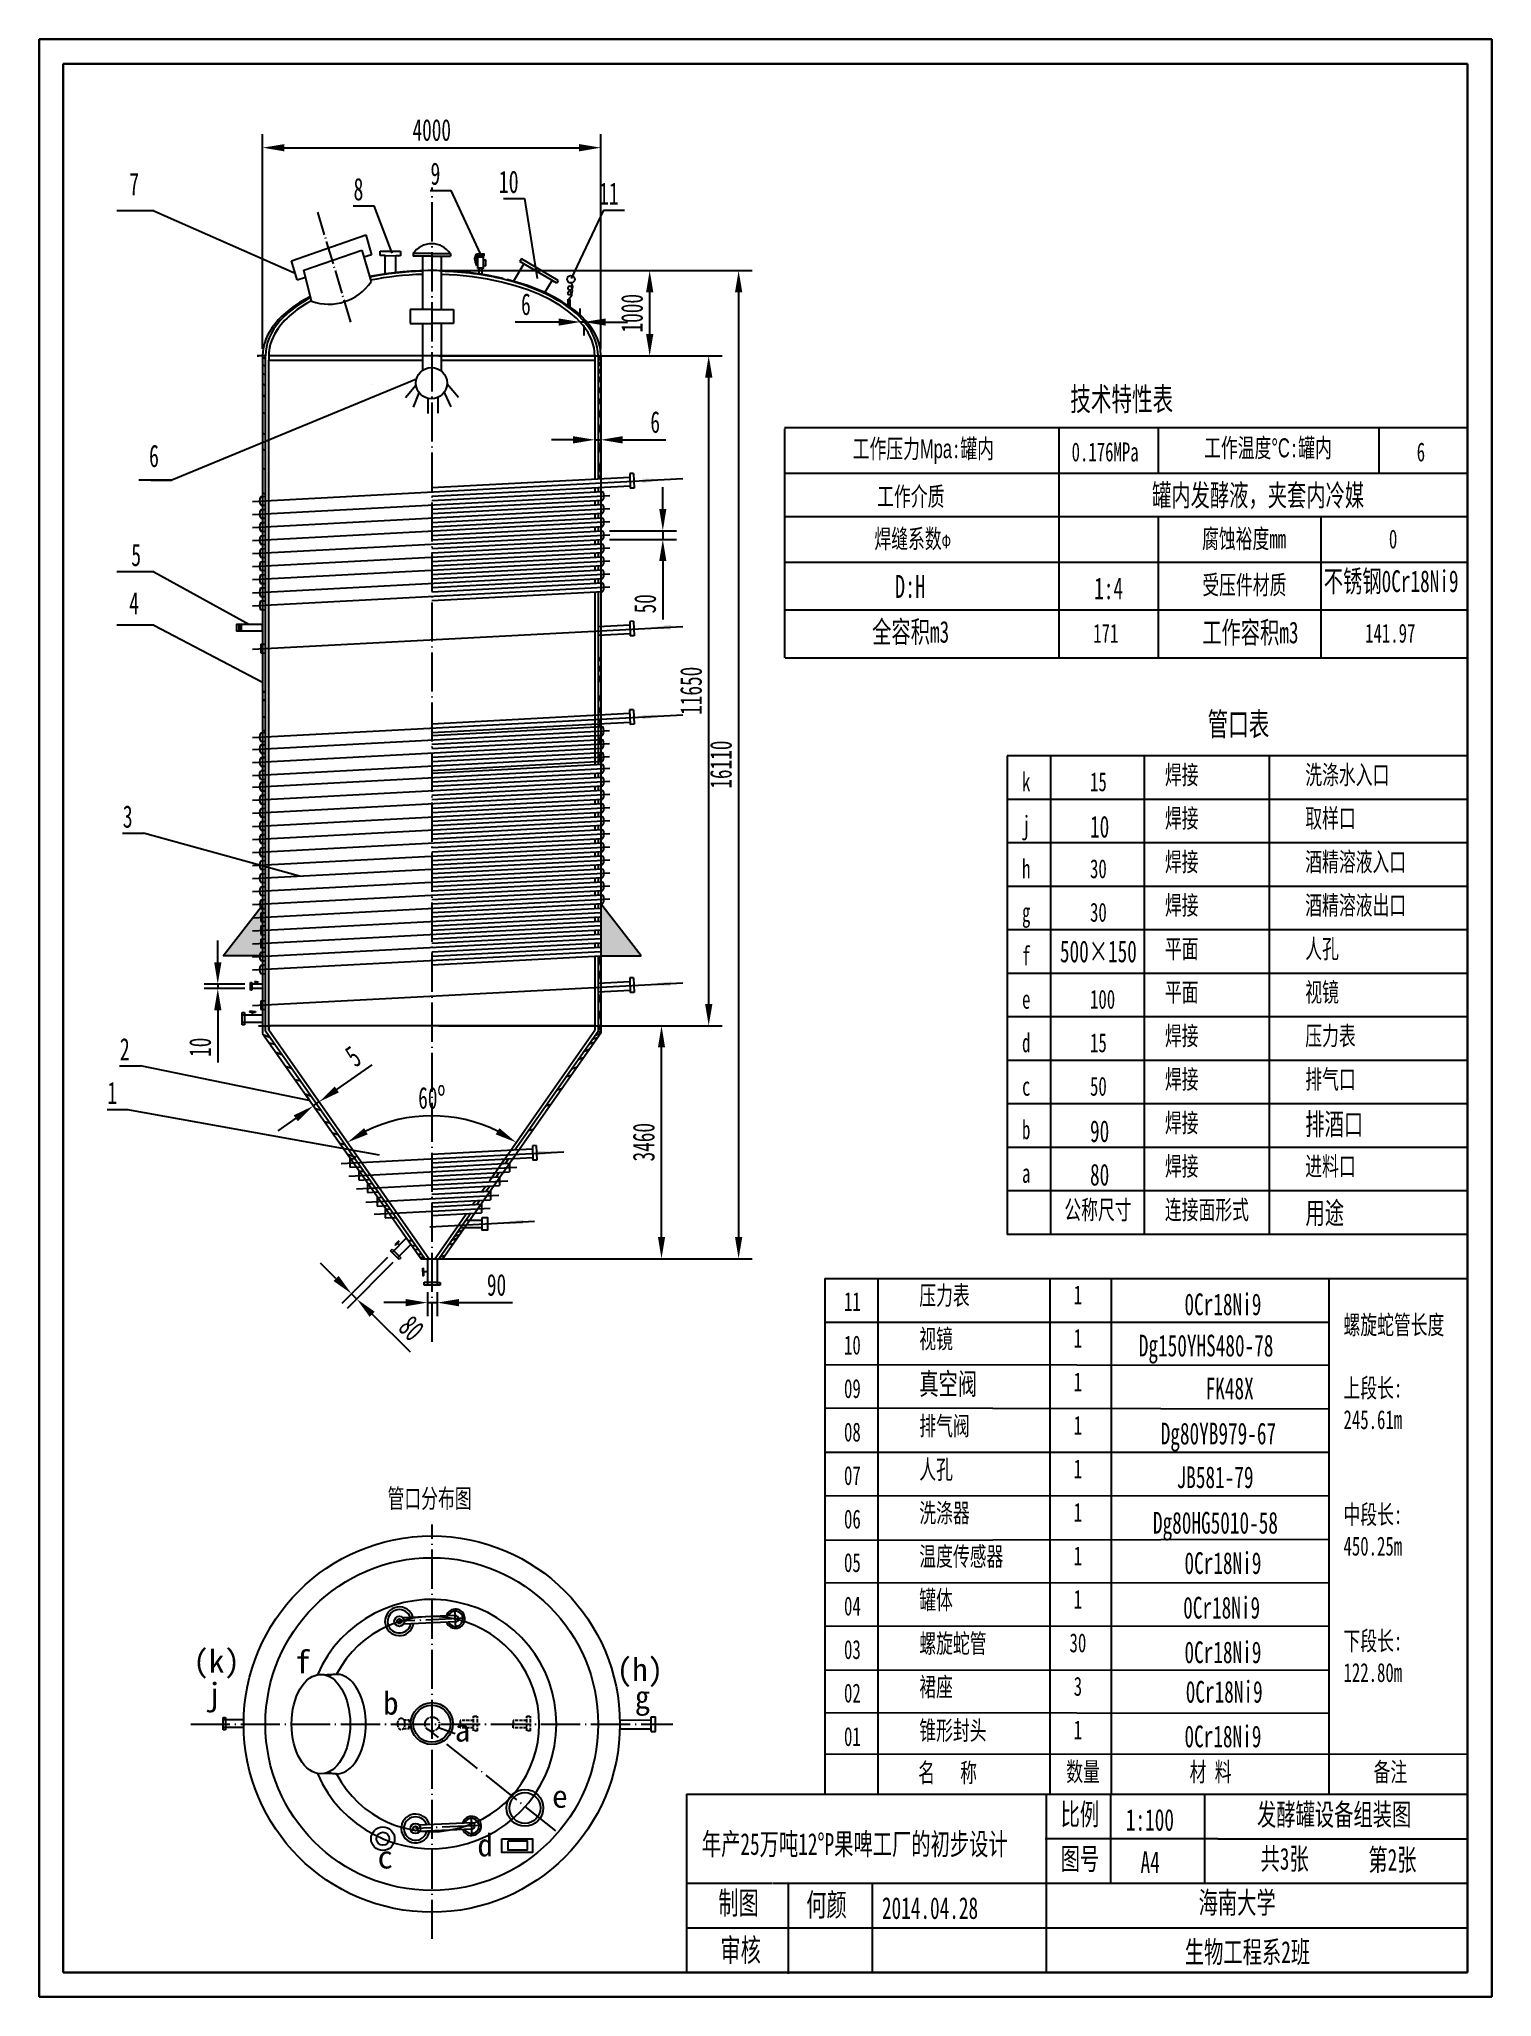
# Model space of a CAD drawing. Header units: millimetres. Extents: x 1191 to 2490, y 1247 to 2558.
# Drawn here: x 1191.2 to 1324.8, y 1246.7 to 1426.7 of the extents above; entities outside this region: 3.
import ezdxf

# ---------------------------------------------------------------- set-up
doc = ezdxf.new("R2010")
doc.units = ezdxf.units.MM
doc.header["$LTSCALE"] = 0.03
doc.linetypes.add('ACAD_ISO02W100', pattern=[15, 12, -3])
doc.linetypes.add('ACAD_ISO04W100', pattern=[30, 24, -3, 0, -3])
doc.layers.add('细实线', color=7, linetype='Continuous')
doc.styles.get("Standard").update_dxf_attribs({"font": '', "width": 0.65, "height": 2})
doc.styles.get('Standard').set_extended_font_data('SimSun')
doc.dimstyles.new('标注', dxfattribs={"dimtxt": 2, "dimasz": 2, "dimexe": 1.25, "dimexo": 0.625, "dimtad": 1, "dimdec": 3, "dimtxsty": 'Standard', "dimcen": 2.5, "dimclrd": 256, "dimclre": 256, "dimclrt": 256, "dimadec": 0, "dimazin": 0, "dimtfac": 1, "dimtdec": 3, "dimtmove": 0, "dimatfit": 3, "dimfxl": 1, "dimarcsym": 0})

msp = doc.modelspace()

# ---------------------------------------------------------------- texts
at = {"char_height": 2.1, "attachment_point": 1}
for s, insert, width in [('{\\fSimSun|b0|i0|c134|p49; }', (1259.3624, 1264.728), 6.002791), ('{\\fSimSun|b0|i0|c134|p2; }', (1259.0911, 1260.3803), 6.445101), ('{\\fSimSun|b0|i0|c134|p2; }', (1259.2259, 1256.7828), 6.276602)]:
    msp.add_mtext(s, dxfattribs=dict(at, insert=insert, width=width))
at = {"layer": '细实线', "lineweight": 25}
for s, p in [('(k)', (1205.3426, 1276.5127)), ('f', (1214.7145, 1276.4544)), ('(h)', (1244.2817, 1275.7327)), ('j', (1206.5477, 1273.4612)), ('b', (1222.8068, 1272.6495)), ('g', (1245.9452, 1273.206)), ('a', (1229.3959, 1270.1707)), ('e', (1238.3507, 1264.0802)), ('d', (1231.4762, 1259.6058)), ('c', (1222.2894, 1258.496))]:
    msp.add_text(s, height=2.1, dxfattribs=at).set_placement(p)
at = {"layer": '细实线', "color": 7, "lineweight": 25}
for s, insert, char_height, width, attachment_point in [('9', (1227.6162, 1414.3278), 2.0592, 23.490904, 5), ('7', (1199.909, 1413.3896), 2.0592, 23.490904, 5), ('8', (1220.5397, 1412.9025), 2.0592, 23.490904, 5), ('10', (1234.3564, 1413.5766), 2.05919, 23.490904, 5), ('11', (1243.5683, 1412.5073), 2.05919, 23.490904, 5), ('技术特性表', (1290.7316, 1393.4957), 2.13493, 16.925138, 5), ('{\\fSimSun|b0|i0|c134|p2;工作压力\\fBankGothic Lt BT|b0|i0|c0|p34;Mpa}:{\\fSimSun|b0|i0|c134|p2;罐内}', (1272.4892, 1388.7863), 1.743525, 23.402468, 5), ('工作温度{\\fBankGothic Lt BT|b0|i0|c134|p34;°\\fBankGothic Lt BT|b0|i0|c0|p34;C}:罐内', (1304.1843, 1389.0332), 1.743525, 21.141583, 5), ('6', (1201.7378, 1388.3722), 2.0592, 23.490904, 5), ('0.176MPa', (1289.2059, 1388.7395), 1.74353, 6.986745, 5), ('6', (1318.2477, 1388.7395), 1.7435, 6.986745, 5), ('工作介质', (1271.3342, 1384.5617), 1.74353, 10.148128, 5), ('焊缝系数{\\Fgreekc|c134;\\H0.7083x;Φ}', (1271.5111, 1380.6715), 1.743525, 13.713619, 5), ('{\\f宋体|b0|i0|c134|p2;腐蚀裕度}mm', (1301.9874, 1380.6715), 1.743525, 15.915989, 5), ('0', (1315.6903, 1380.735), 1.7435, 6.986745, 5), ('5', (1200.0935, 1379.2692), 2.0592, 23.490904, 5), ('受压件材质', (1302.0132, 1376.4322), 1.74353, 13.713619, 5), ('4', (1199.909, 1374.8469), 2.0592, 23.490904, 5), ('全容积m3{\\fISOCPEUR|b0|i0|c134|p34;}', (1271.3218, 1372.1014), 2, 13.116949, 5), ('171', (1289.2666, 1372.0742), 1.74353, 6.986745, 5), ('工作容积m3{\\fBatangChe|b0|i0|c129|p49;\\H1.083x;}', (1298.1315, 1372.0437), 2, 13.23488, 4), ('141.97', (1315.4299, 1372.0742), 1.74353, 6.986745, 5), ('管口表', (1301.4686, 1363.6027), 2.13493, 16.925138, 5), ('k', (1281.5645, 1359.2969), 1.7435, 2.544243, 1), ('15', (1287.8185, 1359.2969), 1.74353, 2.544243, 1), ('焊接', (1294.706, 1359.9397), 1.74353, 11.89763, 1), ('洗涤水入口', (1307.6139, 1359.9397), 1.74353, 11.89763, 1), ('3', (1199.3162, 1355.2123), 2.0592, 23.490904, 5), ('焊接', (1294.706, 1355.9397), 1.74353, 11.89763, 1), ('取样口', (1307.6139, 1355.9397), 1.74353, 11.89763, 1), ('j', (1281.5645, 1355.2969), 1.7435, 2.544243, 1), ('10', (1287.8185, 1355.2969), 2, 2.544243, 1), ('焊接', (1294.706, 1351.9397), 1.74353, 11.89763, 1), ('酒精溶液入口', (1307.6139, 1351.9397), 1.74353, 11.89763, 1), ('h', (1281.5645, 1351.2969), 1.7435, 2.544243, 1), ('30', (1287.8185, 1351.2969), 1.74353, 2.544243, 1), ('g', (1281.5645, 1347.2969), 1.7435, 2.544243, 1), ('30', (1287.8185, 1347.2969), 1.74353, 2.544243, 1), ('焊接', (1294.706, 1347.9397), 1.74353, 11.89763, 1), ('酒精溶液出口', (1307.6139, 1347.9397), 1.74353, 11.89763, 1), ('f', (1281.5645, 1343.2969), 1.7435, 2.544243, 1), ('500×150', (1285.0495, 1343.8248), 2, 7.379423, 1), ('平面', (1294.706, 1343.9397), 1.74353, 11.89763, 1), ('人孔', (1307.6139, 1343.9397), 1.74353, 11.89763, 1), ('平面', (1294.706, 1339.9397), 1.74353, 11.89763, 1), ('视镜', (1307.6139, 1339.9397), 1.74353, 11.89763, 1), ('e', (1281.5645, 1339.2969), 1.7435, 2.544243, 1), ('100', (1287.8185, 1339.2969), 1.74353, 2.544243, 1), ('焊接', (1294.706, 1335.9397), 1.74353, 11.89763, 1), ('压力表', (1307.6139, 1335.9397), 1.74353, 11.89763, 1), ('2', (1199.0471, 1333.8261), 2.0592, 23.490904, 5), ('d', (1281.5645, 1335.2969), 1.7435, 2.544243, 1), ('15', (1287.8185, 1335.2969), 1.74353, 2.544243, 1), ('焊接', (1294.706, 1331.9397), 1.74353, 11.89763, 1), ('排气口', (1307.6139, 1331.9397), 1.74353, 11.89763, 1), ('1', (1197.8994, 1329.8127), 2.0592, 23.490904, 5), ('c', (1281.5645, 1331.2969), 1.7435, 2.544243, 1), ('50', (1287.8185, 1331.2969), 1.74353, 2.544243, 1), ('b', (1281.5645, 1327.2969), 1.7435, 2.544243, 1), ('90', (1287.8185, 1327.2969), 2, 2.544243, 1), ('焊接', (1294.706, 1327.9397), 1.74353, 11.89763, 1), ('排酒口', (1307.6139, 1327.9397), 2, 11.89763, 1), ('80', (1287.8185, 1323.2969), 2, 2.544243, 1), ('焊接', (1294.706, 1323.9397), 1.74353, 11.89763, 1), ('进料口', (1307.6139, 1323.9397), 1.74353, 11.89763, 1), ('a', (1281.5645, 1323.2969), 1.7435, 2.544243, 1), ('公称尺寸', (1285.4591, 1319.9397), 1.74353, 10.319414, 1), ('连接面形式', (1294.706, 1319.9397), 1.74353, 11.89763, 1), (' 用途', (1306.7506, 1319.7786), 2, 11.89763, 1), ('11', (1265.1947, 1311.5013), 1.74353, 2.544243, 1), ('压力表', (1272.118, 1312.0644), 1.74353, 10.319414, 1), ('1', (1286.7039, 1312.1212), 1.7435, 4.869853, 2), ('螺旋蛇管长度\\P\\P上段长:\\P245.61m\\P\\P\\P中段长:\\P450.25m\\P\\P\\P下段长:\\P122.80m', (1311.129, 1309.3593), 1.74353, 10.319414, 1), ('10', (1265.1947, 1307.5013), 1.74353, 2.544243, 1), ('视镜', (1272.118, 1308.0644), 1.74353, 10.319414, 1), ('1', (1286.7039, 1308.1212), 1.7435, 4.869853, 2), ('09', (1265.1947, 1303.5013), 1.74353, 2.544243, 1), ('真空阀', (1272.118, 1304.0644), 2, 10.319414, 1), ('1', (1286.7039, 1304.1212), 1.7435, 4.869853, 2), ('排气阀', (1272.118, 1300.0644), 1.74353, 10.319414, 1), ('1', (1286.7039, 1300.1212), 1.7435, 4.869853, 2), ('08', (1265.1947, 1299.5013), 1.74353, 2.544243, 1), ('人孔', (1272.118, 1296.0644), 1.74353, 10.319414, 1), ('07', (1265.1947, 1295.5013), 1.74353, 2.544243, 1), ('1', (1286.7039, 1296.1212), 1.7435, 4.869853, 2), ('管口分布图', (1223.2162, 1293.3913), 1.74353, 10.319414, 1), ('06', (1265.1947, 1291.5013), 1.74353, 2.544243, 1), ('洗涤器', (1272.118, 1292.0644), 1.74353, 10.319414, 1), ('1', (1286.7039, 1292.1212), 1.7435, 4.869853, 2), ('05', (1265.1947, 1287.5013), 1.74353, 2.544243, 1), ('温度传感器', (1272.118, 1288.0644), 1.74353, 10.319414, 1), ('1', (1286.7039, 1288.1212), 1.7435, 4.869853, 2), ('罐体', (1272.118, 1284.0644), 1.74353, 10.319414, 1), ('1', (1286.7039, 1284.1212), 1.7435, 4.869853, 2), ('04', (1265.1947, 1283.5013), 1.74353, 2.544243, 1), ('螺旋蛇管', (1272.118, 1280.0644), 1.74353, 10.319414, 1), ('30', (1286.7039, 1280.1212), 1.74353, 4.869853, 2), ('03', (1265.1947, 1279.5013), 1.74353, 2.544243, 1), ('裙座', (1272.118, 1276.0644), 1.74353, 10.319414, 1), ('02', (1265.1947, 1275.5013), 1.74353, 2.544243, 1), ('3', (1286.7039, 1276.1212), 1.7435, 4.869853, 2), ('01', (1265.1947, 1271.5013), 1.74353, 2.544243, 1), ('锥形封头', (1272.118, 1272.0644), 1.74353, 10.319414, 1), ('1', (1286.7039, 1272.1212), 1.7435, 4.869853, 2), ('名   称', (1272.0167, 1268.177), 1.74353, 10.319414, 1), ('数量', (1285.6316, 1268.2636), 1.74353, 10.319414, 1), ('材 料', (1296.9734, 1268.2439), 1.74353, 10.319414, 1), ('备注', (1313.8948, 1268.2439), 1.74353, 10.319414, 1)]:
    msp.add_mtext(s, dxfattribs=dict(at, insert=insert, char_height=char_height, width=width, attachment_point=attachment_point))
at = {"layer": '细实线', "color": 7, "lineweight": 25, "ltscale": 0.481851, "insert": (1293.523, 1385.7728), "char_height": 2, "attachment_point": 1}
msp.add_mtext('罐内发酵液，夹套内冷媒', dxfattribs=at)
at = {"layer": '细实线', "lineweight": 25, "attachment_point": 1}
for s, insert, char_height, width in [('D:H', (1269.8826, 1377.4354), 2.1, 16.249208), ('比例', (1285.1141, 1264.4797), 2, 9.391922), ('{\\fSimSun|b0|i0|c134|p49;1:100}', (1291.116, 1263.97), 2, 9.435966), ('{\\f宋体|b0|i0|c134|p2;图号}', (1285.1141, 1260.383), 2, 9.391922), ('{\\f宋体|b0|i0|c134|p2;共3张}', (1303.4985, 1260.392), 2, 9.027894), ('{\\f宋体|b0|i0|c134|p2;第2张}', (1313.4135, 1260.3044), 2, 8.736672), ('{\\fSimSun|b0|i0|c134|p49;A4}', (1292.4651, 1260.0791), 2, 9.267466), ('{\\fSimSun|b0|i0|c134|p49; 制图 }', (1252.7078, 1256.3796), 2.1, 10.029083), ('{\\fSimSun|b0|i0|c134|p49;何颜}', (1261.7262, 1256.212), 2.1, 9.921244), ('{\\fSimSun|b0|i0|c134|p2;海南大学}', (1297.8049, 1256.3572), 2, 20.809674), ('2014.04.28', (1268.6844, 1255.8571), 2, 8.571734), ('{\\fSimSun|b0|i0|c134|p49;审核}', (1253.8277, 1252.0462), 2.1, 7.119099)]:
    msp.add_mtext(s, dxfattribs=dict(at, insert=insert, char_height=char_height, width=width))
at = {"layer": '细实线', "color": 7, "lineweight": 25, "ltscale": 0.743598, "char_height": 2, "attachment_point": 1}
for s, insert in [('1:4', (1288.2037, 1377.2039)), ('不锈钢0Cr18Ni9', (1309.3159, 1377.8676))]:
    msp.add_mtext(s, dxfattribs=dict(at, insert=insert))
at = {"layer": '细实线', "color": 7, "lineweight": 25, "ltscale": 0.433882, "char_height": 2, "attachment_point": 1}
for insert in [(1296.5033, 1311.3731), (1296.5033, 1287.5802), (1296.3861, 1283.478), (1296.5033, 1279.3757), (1296.6205, 1275.7423), (1296.5033, 1271.6401)]:
    msp.add_mtext('0Cr18Ni9', dxfattribs=dict(at, insert=insert))
at = {"layer": '细实线', "color": 7, "lineweight": 25, "ltscale": 0.574049, "insert": (1292.305, 1307.5781), "char_height": 2, "attachment_point": 1}
msp.add_mtext('Dg150YHS480-78', dxfattribs=at)
at = {"layer": '细实线', "color": 7, "lineweight": 25, "ltscale": 0.590292, "char_height": 2, "attachment_point": 1}
for s, insert in [('FK48X', (1298.4504, 1303.6375)), ('JB581-79', (1295.783, 1295.4726))]:
    msp.add_mtext(s, dxfattribs=dict(at, insert=insert))
at = {"layer": '细实线', "color": 7, "lineweight": 25, "ltscale": 0.531527, "insert": (1294.3201, 1299.4908), "char_height": 2, "attachment_point": 1}
msp.add_mtext('Dg80YB979-67', dxfattribs=at)
at = {"layer": '细实线', "color": 7, "lineweight": 25, "ltscale": 0.820258, "insert": (1293.6056, 1291.2864), "char_height": 2, "attachment_point": 1}
msp.add_mtext('Dg80HG5010-58', dxfattribs=at)
at = {"layer": '细实线', "color": 7, "lineweight": 25, "ltscale": 0.837798, "char_height": 2, "attachment_point": 1}
for s, insert in [('发酵罐设备组装图', (1303.1785, 1264.4601)), ('年产25万吨12°P果啤工厂的初步设计', (1252.1212, 1261.7453)), ('生物工程系2班', (1296.5357, 1251.8178))]:
    msp.add_mtext(s, dxfattribs=dict(at, insert=insert))

# ---------------------------------------------------------------- blocks, each defined once
blk = doc.blocks.new('*D1')
at = {"layer": 'Defpoints', "color": 0}
for p in [(1212.28, 1335.59), (1230.02, 1327.43), (1231.89, 1320.74), (1232.23, 1321.23), (1227, 1314.57)]:
    blk.add_point(p, dxfattribs=at)
at = {"layer": '细实线', "lineweight": -2}
blk.add_line((1232.59, 1321.74), (1235.77, 1326.29), dxfattribs=at)
blk.add_arc((1227.28, 1314.17), 13.54, 63.4693, 116.5307, dxfattribs=at)
at = {"layer": '细实线'}
for points in [[(1221.4, 1326), (1221.06, 1326.57), (1219.52, 1325.26)], [(1233.5, 1326.57), (1233.16, 1326), (1235.05, 1325.26)]]:
    blk.add_solid(points, dxfattribs=at)
at = {"layer": '细实线', "lineweight": 25, "insert": (1227.28, 1329.34), "char_height": 2, "attachment_point": 5}
blk.add_mtext('60º', dxfattribs=at)
blk = doc.blocks.new('*D2')
at = {"layer": 'Defpoints', "color": 0}
for p in [(1242.83, 1416.73), (1211.73, 1397.59), (1242.83, 1397.59)]:
    blk.add_point(p, dxfattribs=at)
at = {"layer": '细实线', "lineweight": -2}
for p, q in [((1211.73, 1398.22), (1211.73, 1417.98)), ((1242.83, 1398.22), (1242.83, 1417.98)), ((1213.73, 1416.73), (1240.83, 1416.73))]:
    blk.add_line(p, q, dxfattribs=at)
at = {"layer": '细实线'}
for points in [[(1213.73, 1417.06), (1213.73, 1416.39), (1211.73, 1416.73)], [(1240.83, 1417.06), (1240.83, 1416.39), (1242.83, 1416.73)]]:
    blk.add_solid(points, dxfattribs=at)
at = {"layer": '细实线', "lineweight": 25, "insert": (1227.28, 1418.35), "char_height": 2, "attachment_point": 5}
blk.add_mtext('4000', dxfattribs=at)
blk = doc.blocks.new('*D3')
at = {"layer": 'Defpoints', "color": 0}
for p in [(1227.32, 1335.99), (1248.41, 1335.99), (1227.3, 1314.57)]:
    blk.add_point(p, dxfattribs=at)
at = {"layer": '细实线', "lineweight": -2}
for p, q in [((1227.94, 1335.99), (1249.66, 1335.99)), ((1248.41, 1316.57), (1248.41, 1333.99)), ((1227.93, 1314.57), (1249.66, 1314.57))]:
    blk.add_line(p, q, dxfattribs=at)
at = {"layer": '细实线'}
for points in [[(1248.08, 1333.99), (1248.74, 1333.99), (1248.41, 1335.99)], [(1248.08, 1316.57), (1248.74, 1316.57), (1248.41, 1314.57)]]:
    blk.add_solid(points, dxfattribs=at)
at = {"layer": '细实线', "lineweight": 25, "insert": (1246.78, 1325.28), "char_height": 2, "attachment_point": 5, "rotation": 90}
blk.add_mtext('3460', dxfattribs=at)
blk = doc.blocks.new('*D4')
at = {"layer": 'Defpoints', "color": 0}
for p in [(1227.32, 1405.43), (1227.32, 1397.59), (1247.32, 1397.59)]:
    blk.add_point(p, dxfattribs=at)
at = {"layer": '细实线', "lineweight": -2}
for p, q in [((1227.94, 1405.43), (1248.57, 1405.43)), ((1247.32, 1403.43), (1247.32, 1399.59)), ((1227.94, 1397.59), (1248.57, 1397.59))]:
    blk.add_line(p, q, dxfattribs=at)
at = {"layer": '细实线'}
for points in [[(1246.99, 1403.43), (1247.66, 1403.43), (1247.32, 1405.43)], [(1246.99, 1399.59), (1247.66, 1399.59), (1247.32, 1397.59)]]:
    blk.add_solid(points, dxfattribs=at)
at = {"layer": '细实线', "lineweight": 25, "insert": (1245.7, 1401.51), "char_height": 2, "attachment_point": 5, "rotation": 90}
blk.add_mtext('1000', dxfattribs=at)
blk = doc.blocks.new('*D5')
at = {"layer": 'Defpoints', "color": 0}
for p in [(1227.32, 1405.43), (1227.32, 1314.57), (1255.5, 1314.57)]:
    blk.add_point(p, dxfattribs=at)
at = {"layer": '细实线', "lineweight": -2}
for p, q in [((1227.94, 1405.43), (1256.75, 1405.43)), ((1255.5, 1403.43), (1255.5, 1316.57)), ((1227.94, 1314.57), (1256.75, 1314.57))]:
    blk.add_line(p, q, dxfattribs=at)
at = {"layer": '细实线'}
for points in [[(1255.17, 1403.43), (1255.84, 1403.43), (1255.5, 1405.43)], [(1255.17, 1316.57), (1255.84, 1316.57), (1255.5, 1314.57)]]:
    blk.add_solid(points, dxfattribs=at)
at = {"layer": '细实线', "lineweight": 25, "insert": (1253.88, 1360), "char_height": 2, "attachment_point": 5, "rotation": 90}
blk.add_mtext('16110', dxfattribs=at)
blk = doc.blocks.new('*D6')
at = {"layer": 'Defpoints', "color": 0}
for p in [(1240.94, 1400.7), (1240.94, 1400.7), (1241.28, 1401.01)]:
    blk.add_point(p, dxfattribs=at)
at = {"layer": '细实线', "lineweight": -2}
for p, q in [((1238.94, 1400.7), (1234.94, 1400.7)), ((1240.94, 1401.32), (1240.94, 1401.95)), ((1241.28, 1400.7), (1240.94, 1400.7)), ((1243.28, 1400.7), (1245.28, 1400.7)), ((1241.28, 1400.38), (1241.28, 1399.45))]:
    blk.add_line(p, q, dxfattribs=at)
at = {"layer": '细实线'}
for points in [[(1238.94, 1401.03), (1238.94, 1400.36), (1240.94, 1400.7)], [(1243.28, 1401.03), (1243.28, 1400.36), (1241.28, 1400.7)]]:
    blk.add_solid(points, dxfattribs=at)
at = {"layer": '细实线', "lineweight": 25, "insert": (1235.94, 1402.32), "char_height": 2, "attachment_point": 5}
blk.add_mtext('6', dxfattribs=at)
blk = doc.blocks.new('*D7')
at = {"layer": 'Defpoints', "color": 0}
for p in [(1242.28, 1390.02), (1242.83, 1390.02), (1242.83, 1389.87)]:
    blk.add_point(p, dxfattribs=at)
at = {"layer": '细实线', "lineweight": -2}
for p, q in [((1240.28, 1389.87), (1238.28, 1389.87)), ((1242.28, 1389.87), (1242.83, 1389.87)), ((1244.83, 1389.87), (1248.82, 1389.87)), ((1242.28, 1389.39), (1242.28, 1388.62)), ((1242.83, 1389.39), (1242.83, 1388.62))]:
    blk.add_line(p, q, dxfattribs=at)
at = {"layer": '细实线'}
for points in [[(1240.28, 1390.2), (1240.28, 1389.53), (1242.28, 1389.87)], [(1244.83, 1390.2), (1244.83, 1389.53), (1242.83, 1389.87)]]:
    blk.add_solid(points, dxfattribs=at)
at = {"layer": '细实线', "lineweight": 25, "insert": (1247.83, 1391.49), "char_height": 2, "attachment_point": 5}
blk.add_mtext('6', dxfattribs=at)
blk = doc.blocks.new('*D8')
at = {"layer": 'Defpoints', "color": 0}
for p in [(1207.6, 1339.4), (1210.72, 1339.82), (1210.72, 1339.4)]:
    blk.add_point(p, dxfattribs=at)
at = {"layer": '细实线', "lineweight": -2}
for p, q in [((1207.6, 1341.82), (1207.6, 1343.82)), ((1210.1, 1339.82), (1206.35, 1339.82)), ((1210.1, 1339.4), (1206.35, 1339.4)), ((1207.6, 1339.82), (1207.6, 1339.4)), ((1207.6, 1337.4), (1207.6, 1332.61))]:
    blk.add_line(p, q, dxfattribs=at)
at = {"layer": '细实线'}
for points in [[(1207.27, 1341.82), (1207.94, 1341.82), (1207.6, 1339.82)], [(1207.27, 1337.4), (1207.94, 1337.4), (1207.6, 1339.4)]]:
    blk.add_solid(points, dxfattribs=at)
at = {"layer": '细实线', "lineweight": 25, "insert": (1205.98, 1334.01), "char_height": 2, "attachment_point": 5, "rotation": 90}
blk.add_mtext('10', dxfattribs=at)
blk = doc.blocks.new('*D9')
at = {"layer": 'Defpoints', "color": 0}
for p in [(1243.01, 1381.51), (1243.01, 1380.71), (1248.53, 1380.71)]:
    blk.add_point(p, dxfattribs=at)
at = {"layer": '细实线', "lineweight": -2}
for p, q in [((1248.53, 1383.51), (1248.53, 1385.51)), ((1243.64, 1381.51), (1249.78, 1381.51)), ((1248.53, 1381.51), (1248.53, 1380.71)), ((1243.64, 1380.71), (1249.78, 1380.71)), ((1248.53, 1378.71), (1248.53, 1373.35))]:
    blk.add_line(p, q, dxfattribs=at)
at = {"layer": '细实线'}
for points in [[(1248.2, 1383.51), (1248.86, 1383.51), (1248.53, 1381.51)], [(1248.2, 1378.71), (1248.86, 1378.71), (1248.53, 1380.71)]]:
    blk.add_solid(points, dxfattribs=at)
at = {"layer": '细实线', "lineweight": 25, "insert": (1246.91, 1374.79), "char_height": 2, "attachment_point": 5, "rotation": 90}
blk.add_mtext('50', dxfattribs=at)
blk = doc.blocks.new('*D12')
at = {"layer": 'Defpoints', "color": 0}
for p in [(1216.41, 1328.63), (1216.91, 1328.98), (1216.91, 1328.98)]:
    blk.add_point(p, dxfattribs=at)
at = {"layer": '细实线', "lineweight": -2}
for p, q in [((1218.55, 1330.13), (1221.79, 1332.39)), ((1216.05, 1329.14), (1215.69, 1329.65)), ((1216.55, 1329.49), (1216.19, 1330.01)), ((1216.41, 1328.63), (1216.91, 1328.98)), ((1214.77, 1327.48), (1213.13, 1326.33))]:
    blk.add_line(p, q, dxfattribs=at)
at = {"layer": '细实线'}
for points in [[(1218.36, 1330.4), (1218.74, 1329.86), (1216.91, 1328.98)], [(1214.58, 1327.75), (1214.96, 1327.21), (1216.41, 1328.63)]]:
    blk.add_solid(points, dxfattribs=at)
at = {"layer": '细实线', "lineweight": 25, "insert": (1220.05, 1333.17), "char_height": 2, "attachment_point": 5, "rotation": 35}
blk.add_mtext('5', dxfattribs=at)
blk = doc.blocks.new('*D13')
at = {"layer": 'Defpoints', "color": 0}
for p in [(1242.83, 1397.59), (1252.75, 1397.59), (1242.83, 1335.99)]:
    blk.add_point(p, dxfattribs=at)
at = {"layer": '细实线', "lineweight": -2}
for p, q in [((1243.46, 1397.59), (1254, 1397.59)), ((1252.75, 1337.99), (1252.75, 1395.59)), ((1243.46, 1335.99), (1254, 1335.99))]:
    blk.add_line(p, q, dxfattribs=at)
at = {"layer": '细实线'}
for points in [[(1252.42, 1395.59), (1253.09, 1395.59), (1252.75, 1397.59)], [(1252.42, 1337.99), (1253.09, 1337.99), (1252.75, 1335.99)]]:
    blk.add_solid(points, dxfattribs=at)
at = {"layer": '细实线', "lineweight": 25, "insert": (1251.13, 1366.79), "char_height": 2, "attachment_point": 5, "rotation": 90}
blk.add_mtext('11650', dxfattribs=at)
blk = doc.blocks.new('*D14')
at = {"layer": 'Defpoints', "color": 0}
for p in [(1226.88, 1312.12), (1227.78, 1312.12), (1227.78, 1310.53)]:
    blk.add_point(p, dxfattribs=at)
at = {"layer": '细实线', "lineweight": -2}
for p, q in [((1226.88, 1311.5), (1226.88, 1309.28)), ((1227.78, 1311.5), (1227.78, 1309.28)), ((1224.88, 1310.53), (1222.88, 1310.53)), ((1226.88, 1310.53), (1227.78, 1310.53)), ((1229.78, 1310.53), (1234.7, 1310.53))]:
    blk.add_line(p, q, dxfattribs=at)
at = {"layer": '细实线'}
for points in [[(1224.88, 1310.86), (1224.88, 1310.19), (1226.88, 1310.53)], [(1229.78, 1310.86), (1229.78, 1310.19), (1227.78, 1310.53)]]:
    blk.add_solid(points, dxfattribs=at)
at = {"layer": '细实线', "lineweight": 25, "insert": (1233.24, 1312.15), "char_height": 2, "attachment_point": 5}
blk.add_mtext('90', dxfattribs=at)
blk = doc.blocks.new('*D15')
at = {"layer": 'Defpoints', "color": 0}
for p in [(1223.65, 1315.14), (1224.14, 1314.65), (1220.38, 1310.86)]:
    blk.add_point(p, dxfattribs=at)
at = {"layer": '细实线', "lineweight": -2}
for p, q in [((1218.47, 1312.76), (1217.05, 1314.17)), ((1223.21, 1314.69), (1219.02, 1310.46)), ((1223.7, 1314.21), (1219.51, 1309.98)), ((1219.9, 1311.35), (1220.38, 1310.86)), ((1221.81, 1309.46), (1225.3, 1305.99))]:
    blk.add_line(p, q, dxfattribs=at)
at = {"layer": '细实线'}
for points in [[(1218.71, 1312.99), (1218.24, 1312.52), (1219.9, 1311.35)], [(1222.04, 1309.69), (1221.57, 1309.22), (1220.38, 1310.86)]]:
    blk.add_solid(points, dxfattribs=at)
at = {"layer": '细实线', "lineweight": 25, "insert": (1225.41, 1308.17), "char_height": 2, "attachment_point": 5, "rotation": 315.2608}
blk.add_mtext('80', dxfattribs=at)

# ---------------------------------------------------------------- dimensions: what is measured, and where the dimension line sits
at = {"layer": '细实线', "lineweight": 25}
for base, p1, p2, text, picture, middle in [((1242.8295, 1416.7265), (1211.7259, 1397.5924), (1242.8295, 1397.5924), '4000', '*D2', (1227.2777, 1418.3515)), ((1240.9363, 1400.6969), (1241.2788, 1401.0086), (1240.9363, 1400.6969), '6', '*D6', (1235.9393, 1402.3219)), ((1242.8303, 1389.8673), (1242.2833, 1390.0184), (1242.8303, 1390.0184), '6', '*D7', (1247.8272, 1391.4923)), ((1227.7751, 1310.5255), (1226.8788, 1312.1222), (1227.7751, 1312.1222), '90', '*D14', (1233.2379, 1312.1505))]:
    dim = msp.add_linear_dim(base=base, p1=p1, p2=p2, text=text, dimstyle='标注', dxfattribs=at)
    dim.commit()
    dim.dimension.update_dxf_attribs({"geometry": picture, "text_midpoint": middle})
for base, p1, p2, text, picture, middle in [((1247.3233, 1397.5906), (1227.3185, 1405.4267), (1227.3185, 1397.5906), '1000', '*D4', (1245.6983, 1401.5087)), ((1255.5033, 1314.5685), (1227.3185, 1405.4267), (1227.3185, 1314.5685), '16110', '*D5', (1253.8783, 1359.9976)), ((1252.7525, 1397.5906), (1242.8303, 1335.9908), (1242.8303, 1397.5906), '11650', '*D13', (1251.1275, 1366.7907)), ((1207.6019, 1339.4045), (1210.7234, 1339.818), (1210.7234, 1339.4045), '10', '*D8', (1205.9769, 1334.0067)), ((1248.4084, 1335.9908), (1227.3003, 1314.5685), (1227.3185, 1335.9908), '3460', '*D3', (1246.7834, 1325.2797))]:
    dim = msp.add_linear_dim(base=base, p1=p1, p2=p2, angle=90, text=text, dimstyle='标注', dxfattribs=at)
    dim.commit()
    dim.dimension.update_dxf_attribs({"geometry": picture, "text_midpoint": middle})
dim = msp.add_linear_dim(base=(1248.5309, 1380.7078), p1=(1243.0133, 1381.5078), p2=(1243.0133, 1380.7078), angle=90, text='50', dimstyle='标注', dxfattribs=at)
dim.commit()
dim.dimension.update_dxf_attribs({"geometry": '*D9', "text_midpoint": (1248.5309, 1374.7946), "dimtype": 160})
dim = msp.add_angular_dim_2l(base=(1230.0219, 1327.4314), line1=((1231.8862, 1320.7423), (1232.2272, 1321.2292)), line2=((1227.0034, 1314.5685), (1212.2834, 1335.5908)), text='60º', dimstyle='标注', dxfattribs=at)
dim.commit()
dim.dimension.update_dxf_attribs({"geometry": '*D1', "text_midpoint": (1227.2833, 1329.3362)})
for p1, p2, distance, text, picture, middle in [((1216.4069, 1328.6287), (1216.9111, 1328.9817), 0, '5', '*D12', (1220.0546, 1333.1665)), ((1223.648, 1315.1365), (1224.1375, 1314.6515), -5.3312, '80', '*D15', (1225.4091, 1308.1737))]:
    dim = msp.add_aligned_dim(p1=p1, p2=p2, distance=distance, text=text, dimstyle='标注', dxfattribs=at)
    dim.commit()
    dim.dimension.update_dxf_attribs({"geometry": picture, "text_midpoint": middle})

# ---------------------------------------------------------------- hatches: boundary and pattern name
at = {"layer": '细实线', "lineweight": 25}
h = msp.add_hatch(color=7, dxfattribs=at)
h.paths.add_polyline_path([(1246.6546, 1385.8996), (1249.3193, 1386.2402), (1249.2926, 1386.2408), (1246.6439, 1386.1013)])
h.paths.add_polyline_path([(1246.6439, 1386.1013), (1249.2926, 1386.2408), (1246.6335, 1386.2987)])
for points in [[(1209.559, 1372.2961), (1209.7682, 1372.2961), (1209.7682, 1372.8936), (1209.559, 1372.8936)], [(1211.8067, 1347.2107), (1211.8067, 1342.4108), (1208.1035, 1342.4108)], [(1242.8303, 1347.2107), (1242.8303, 1342.4108), (1246.5335, 1342.4108)]]:
    msp.add_hatch(color=256, dxfattribs=at).paths.add_polyline_path(points)
h = msp.add_hatch(color=7, dxfattribs=at)
h.paths.add_polyline_path([(1249.2376, 1372.848), (1246.5728, 1372.5074), (1246.5996, 1372.5068), (1249.2482, 1372.6464)])
h.paths.add_polyline_path([(1249.2482, 1372.6464), (1246.5996, 1372.5068), (1249.2586, 1372.449)])
h = msp.add_hatch(color=7, dxfattribs=at)
h.paths.add_polyline_path([(1211.6034, 1371.0639), (1211.5534, 1371.0613), (1211.5534, 1370.6613), (1211.6034, 1370.6639)])
h.paths.add_polyline_path([(1211.6034, 1370.6639), (1211.5534, 1370.6613), (1211.5534, 1370.2613), (1211.6034, 1370.2639)])
h = msp.add_hatch(color=7, dxfattribs=at)
h.paths.add_polyline_path([(1246.6527, 1364.1778), (1249.3174, 1364.5184), (1249.2907, 1364.5189), (1246.642, 1364.3794)])
h.paths.add_polyline_path([(1246.642, 1364.3794), (1249.2907, 1364.5189), (1246.6316, 1364.5768)])
h = msp.add_hatch(color=7, dxfattribs=at)
h.paths.add_polyline_path([(1211.6034, 1346.3641), (1211.5534, 1346.3615), (1211.5534, 1345.9615), (1211.6034, 1345.9641)])
h.paths.add_polyline_path([(1211.6034, 1345.9641), (1211.5534, 1345.9615), (1211.5534, 1345.5615), (1211.6034, 1345.5641)])
h = msp.add_hatch(color=7, dxfattribs=at)
h.paths.add_polyline_path([(1211.6034, 1345.1641), (1211.5534, 1345.1615), (1211.5534, 1344.7615), (1211.6034, 1344.7641)])
h.paths.add_polyline_path([(1211.6034, 1344.7641), (1211.5534, 1344.7615), (1211.5534, 1344.3615), (1211.6034, 1344.3642)])
h = msp.add_hatch(color=7, dxfattribs=at)
h.paths.add_polyline_path([(1211.6034, 1343.9642), (1211.5534, 1343.9615), (1211.5534, 1343.5615), (1211.6034, 1343.5642)])
h.paths.add_polyline_path([(1211.6034, 1343.5642), (1211.5534, 1343.5615), (1211.5534, 1343.1615), (1211.6034, 1343.1642)])
h = msp.add_hatch(color=7, dxfattribs=at)
h.paths.add_polyline_path([(1249.2376, 1340.0637), (1246.5729, 1339.7231), (1246.5996, 1339.7226), (1249.2483, 1339.8621)])
h.paths.add_polyline_path([(1249.2483, 1339.8621), (1246.5996, 1339.7226), (1249.2587, 1339.6647)])
h = msp.add_hatch(color=7, dxfattribs=at)
h.paths.add_polyline_path([(1211.6034, 1338.2803), (1211.5534, 1338.2776), (1211.5534, 1337.8777), (1211.6034, 1337.8803)])
h.paths.add_polyline_path([(1211.6034, 1337.8803), (1211.5534, 1337.8777), (1211.5534, 1337.4777), (1211.6034, 1337.4803)])
h = msp.add_hatch(color=7, dxfattribs=at)
h.paths.add_polyline_path([(1237.0354, 1324.0722), (1239.7001, 1324.4128), (1239.6734, 1324.4134), (1237.0247, 1324.2738)])
h.paths.add_polyline_path([(1237.0247, 1324.2738), (1239.6734, 1324.4134), (1237.0143, 1324.4712)])
h = msp.add_hatch(color=7, dxfattribs=at)
h.paths.add_polyline_path([(1235.6683, 1318.14), (1233.0035, 1317.7994), (1233.0303, 1317.7988), (1235.6789, 1317.9384)])
h.paths.add_polyline_path([(1235.6789, 1317.9384), (1233.0303, 1317.7988), (1235.6893, 1317.741)])

# ---------------------------------------------------------------- linework, layer by layer
at = {"color": 7}
msp.add_line((2455.7753, 2557.5702), (2450.3542, 2557.5702), dxfattribs=at)
msp.add_lwpolyline([(2487.9781, 2526.7377), (2489.6858, 2526.7377), (2489.6858, 2526.136), (2487.9781, 2526.136)], close=True, dxfattribs=at)
msp.add_circle((2475.1847, 2528.8094), 1.2572, dxfattribs=at)
at = {"layer": '细实线', "lineweight": 30}
for p, q in [((1191.1747, 1247.0559), (1191.1747, 1426.7096)), ((1324.7722, 1426.7096), (1191.1747, 1426.7096)), ((1191.1747, 1247.0567), (1191.1747, 1246.692))]:
    msp.add_line(p, q, dxfattribs=at)
at = {"layer": '细实线', "color": 7, "lineweight": 30}
for p, q in [((1324.7722, 1426.7096), (1324.7722, 1246.692)), ((1193.3753, 1248.942), (1193.3753, 1424.4379)), ((1193.3753, 1424.4379), (1322.5223, 1424.4379)), ((1322.5223, 1424.4379), (1322.5223, 1248.942)), ((1322.5223, 1248.942), (1193.3753, 1248.942)), ((1324.7722, 1246.692), (1191.1747, 1246.692))]:
    msp.add_line(p, q, dxfattribs=at)
at = {"layer": '细实线', "lineweight": 25}
for p, q in [((1220.0614, 1411.3738), (1221.991, 1411.3738)), ((1223.6439, 1407.0209), (1221.991, 1411.3738)), ((1227.1378, 1412.7991), (1229.0675, 1412.7991)), ((1231.7545, 1406.9758), (1229.0675, 1412.7991)), ((1233.8781, 1412.0479), (1235.8078, 1412.0479)), ((1235.8078, 1412.0479), (1236.9883, 1404.7129)), ((1201.7152, 1410.9298), (1214.7143, 1405.1891)), ((1243.09, 1410.9786), (1240.0959, 1404.7009)), ((1243.09, 1410.9786), (1245.0196, 1410.9786)), ((1214.3741, 1406.3298), (1221.2147, 1408.7066)), ((1221.2147, 1408.7066), (1221.7352, 1406.8869)), ((1214.8946, 1404.5844), (1214.3741, 1406.3298)), ((1215.5266, 1405.4571), (1220.8429, 1407.2954)), ((1220.8429, 1407.2954), (1221.698, 1404.3987)), ((1221.7352, 1406.8869), (1221.0333, 1406.6506)), ((1222.5279, 1406.808), (1222.5279, 1407.2082)), ((1222.5279, 1407.2082), (1224.4107, 1407.2082)), ((1223.0046, 1406.808), (1222.5279, 1406.808)), ((1223.0046, 1406.808), (1224.1964, 1406.7845)), ((1223.9821, 1405.2058), (1223.9821, 1406.7845)), ((1224.4107, 1406.7845), (1223.9821, 1406.7845)), ((1224.4107, 1407.2082), (1224.4107, 1406.7845)), ((1231.425, 1406.9193), (1231.3699, 1406.9193)), ((1231.425, 1406.8259), (1231.3699, 1406.8259)), ((1231.5667, 1406.6521), (1231.5667, 1406.7799)), ((1231.945, 1406.6521), (1231.945, 1406.7799)), ((1214.8946, 1404.5844), (1215.681, 1404.8364)), ((1216.233, 1402.6161), (1215.5266, 1405.4571)), ((1231.3824, 1405.8697), (1231.4092, 1405.8742)), ((1231.9195, 1405.6561), (1231.6094, 1405.6561)), ((1231.6094, 1405.6561), (1231.6094, 1405.117)), ((1231.9195, 1405.07), (1231.9195, 1405.6561)), ((1239.8334, 1402.2191), (1239.8334, 1402.7938)), ((1239.8334, 1402.7807), (1240.0239, 1402.7807)), ((1240.0239, 1402.085), (1240.0239, 1402.7807)), ((1211.953, 1397.5952), (1211.2208, 1397.5952)), ((1211.2208, 1397.5952), (1211.3428, 1397.5952)), ((1211.985, 1397.5924), (1211.7259, 1397.5924)), ((1211.7259, 1397.5924), (1211.7259, 1335.2724)), ((1211.7259, 1397.4788), (1211.9856, 1397.271)), ((1217.3543, 1397.6246), (1217.3543, 1397.5825)), ((1242.2843, 1397.5914), (1242.8295, 1397.5914)), ((1242.8303, 1397.5915), (1242.5808, 1397.1164)), ((1242.8292, 1397.0942), (1242.5815, 1396.5756)), ((1242.5849, 1397.5931), (1242.5863, 1397.593)), ((1242.8303, 1397.5916), (1242.8303, 1335.3157)), ((1225.8678, 1395.4506), (1203.3735, 1386.1668)), ((1211.7259, 1396.8135), (1211.9852, 1396.5878)), ((1211.7259, 1396.0324), (1211.9848, 1395.786)), ((1242.8294, 1395.7372), (1242.5833, 1395.0651)), ((1242.8331, 1396.4642), (1242.5854, 1395.9068)), ((1211.7259, 1395.0699), (1211.9842, 1394.8026)), ((1211.7259, 1394.0032), (1211.9837, 1393.7847)), ((1221.757, 1394.9423), (1221.757, 1394.9423)), ((1225.8064, 1394.8718), (1224.8755, 1393.7226)), ((1226.0991, 1394.1726), (1225.5644, 1392.8763)), ((1226.9122, 1393.6685), (1226.9122, 1392.2877)), ((1227.839, 1393.7498), (1227.839, 1392.3187)), ((1228.4081, 1394.2214), (1229.0371, 1392.9005)), ((1228.7008, 1395.0019), (1229.7319, 1393.792)), ((1242.8286, 1394.7552), (1242.5809, 1394.0864)), ((1242.8214, 1393.7354), (1242.5836, 1393.0695)), ((1211.7259, 1392.4334), (1211.9834, 1392.2093)), ((1242.8372, 1392.6891), (1242.5836, 1391.8172)), ((1211.7259, 1390.5294), (1211.9834, 1390.3031)), ((1242.8372, 1391.3416), (1242.5836, 1390.4539)), ((1211.7259, 1389.0662), (1211.9834, 1388.8344)), ((1242.8337, 1389.7335), (1242.58, 1388.5414)), ((1203.3735, 1386.1668), (1200.3319, 1386.1668)), ((1201.4439, 1386.1668), (1203.3735, 1386.1668)), ((1211.7259, 1387.3223), (1211.9834, 1387.0647)), ((1242.8337, 1387.882), (1242.5833, 1386.7211)), ((1242.8269, 1386.7201), (1242.7224, 1386.2982)), ((1211.7259, 1385.0659), (1211.9834, 1384.8084)), ((1309.0556, 1382.78), (1309.0556, 1369.806)), ((1201.7152, 1377.7405), (1210.5313, 1372.8936)), ((1201.7152, 1372.8178), (1211.7259, 1367.5726)), ((1242.8213, 1369.8909), (1242.5714, 1369.4677)), ((1242.829, 1369.1407), (1242.5813, 1368.5066)), ((1242.8303, 1368.2439), (1242.5813, 1367.5258)), ((1211.7259, 1366.7912), (1211.9834, 1366.6351)), ((1242.8251, 1366.461), (1242.591, 1365.7798)), ((1211.7259, 1366.0287), (1211.9834, 1365.8783)), ((1242.8259, 1365.3564), (1242.5833, 1364.6555)), ((1211.7259, 1364.4497), (1211.9834, 1364.281)), ((1211.7259, 1363.1885), (1211.9834, 1363.0252)), ((1242.8259, 1364.3074), (1242.5833, 1363.2696)), ((1211.7259, 1361.9071), (1211.9834, 1361.7585)), ((1242.8331, 1361.1399), (1242.5862, 1360.0501)), ((1242.8329, 1362.6481), (1242.5877, 1361.7898)), ((1211.7259, 1360.7447), (1211.9834, 1360.6195)), ((1211.7259, 1359.1571), (1211.9834, 1359.0125)), ((1280.1918, 1360.805), (1280.1918, 1316.805)), ((1284.1918, 1360.805), (1284.1918, 1316.805)), ((1292.7877, 1360.805), (1292.7877, 1316.805)), ((1292.7877, 1360.805), (1292.7877, 1316.805)), ((1304.2994, 1360.805), (1304.2994, 1316.805)), ((1322.5223, 1360.805), (1322.5223, 1316.805)), ((1198.8379, 1353.6836), (1200.7676, 1353.6836)), ((1215.1273, 1349.7499), (1200.7676, 1353.6836)), ((1208.1035, 1342.4108), (1211.8067, 1347.2107)), ((1246.5335, 1342.4108), (1242.8303, 1347.2107)), ((1211.8067, 1342.4108), (1208.1035, 1342.4108)), ((1242.81, 1342.373), (1242.592, 1341.4466)), ((1242.8303, 1342.4108), (1246.5335, 1342.4108)), ((1210.5974, 1339.2726), (1210.5974, 1339.9526)), ((1210.5974, 1339.9526), (1210.7234, 1339.9526)), ((1211.7259, 1339.818), (1210.5974, 1339.818)), ((1211.7259, 1339.4045), (1210.5974, 1339.4045)), ((1210.7219, 1339.4045), (1210.7219, 1339.2726)), ((1210.7234, 1339.9526), (1210.7234, 1339.4045)), ((1211.1616, 1340.0132), (1210.9938, 1340.0132)), ((1210.9938, 1340.0132), (1210.9938, 1339.9814)), ((1211.1616, 1339.9814), (1210.9938, 1339.9814)), ((1211.1616, 1340.0132), (1211.3294, 1340.0132)), ((1211.1616, 1339.818), (1211.1616, 1339.9814)), ((1211.1616, 1339.9814), (1211.3294, 1339.9814)), ((1211.3294, 1340.0132), (1211.3294, 1339.9814)), ((1242.8236, 1341.1196), (1242.5833, 1340.2117)), ((1210.7219, 1339.2726), (1210.5974, 1339.2726)), ((1242.8315, 1338.9675), (1242.5862, 1337.9866)), ((1209.845, 1336.06), (1209.845, 1337.1934)), ((1209.845, 1337.1934), (1210.055, 1337.1934)), ((1211.7259, 1336.969), (1209.845, 1336.969)), ((1211.7259, 1336.2799), (1209.845, 1336.2799)), ((1210.0526, 1336.06), (1209.845, 1336.06)), ((1210.0526, 1336.2799), (1210.0526, 1336.06)), ((1210.055, 1337.1934), (1210.055, 1336.2799)), ((1210.7855, 1337.2944), (1210.5058, 1337.2944)), ((1210.5058, 1337.2944), (1210.5058, 1337.2413)), ((1210.7855, 1337.2413), (1210.5058, 1337.2413)), ((1210.7855, 1337.2944), (1211.0651, 1337.2944)), ((1210.7855, 1336.969), (1210.7855, 1337.2413)), ((1210.7855, 1337.2413), (1211.0651, 1337.2413)), ((1211.0651, 1337.2944), (1211.0651, 1337.2413)), ((1211.3428, 1335.9688), (1212.4411, 1335.9688)), ((1242.821, 1336.1786), (1242.5819, 1335.5045)), ((1242.8315, 1337.4553), (1242.5862, 1336.5289)), ((1211.7138, 1335.2895), (1226.3134, 1314.5685)), ((1211.7869, 1335.1858), (1212.3703, 1334.9436)), ((1212.3243, 1334.4231), (1212.8331, 1334.2827)), ((1242.8267, 1335.3106), (1228.2866, 1314.5685)), ((1242.2174, 1334.4439), (1241.7444, 1334.2983)), ((1242.5334, 1334.8894), (1242.0392, 1334.7192)), ((1242.8292, 1335.3133), (1242.2513, 1335.0181)), ((1242.584, 1335.4813), (1242.833, 1335.3138)), ((1198.5688, 1332.2974), (1200.4985, 1332.2974)), ((1216.0209, 1329.1214), (1200.4985, 1332.2974)), ((1212.9318, 1333.5608), (1213.4945, 1333.3382)), ((1213.8455, 1332.264), (1214.3708, 1332.0866)), ((1240.6015, 1332.1361), (1240.1316, 1331.9949)), ((1241.2388, 1333.0453), (1240.7265, 1332.8445)), ((1241.7723, 1333.8016), (1241.2451, 1333.5852)), ((1214.7028, 1331.0473), (1215.1929, 1330.9125)), ((1240.0852, 1331.3997), (1239.6305, 1331.2793)), ((1215.6359, 1329.723), (1216.1446, 1329.5534)), ((1238.2357, 1328.7613), (1237.7602, 1328.6081)), ((1239.2421, 1330.1969), (1238.7844, 1330.071)), ((1197.421, 1328.284), (1199.3507, 1328.284)), ((1199.3012, 1328.2878), (1222.4524, 1324.1106)), ((1216.5813, 1328.3812), (1217.0688, 1328.2336)), ((1217.4145, 1327.1986), (1217.892, 1327.0578)), ((1218.158, 1326.1433), (1218.6335, 1325.9989)), ((1218.8322, 1325.1864), (1219.2945, 1325.0548)), ((1236.6181, 1326.4537), (1236.1529, 1326.3127)), ((1219.5378, 1324.185), (1220.3285, 1323.9137)), ((1230.4409, 1318.112), (1231.9189, 1318.112)), ((1224.9719, 1316.4725), (1223.648, 1315.1365)), ((1224.0788, 1316.0336), (1223.882, 1315.835)), ((1224.1165, 1315.9962), (1223.9197, 1315.7976)), ((1224.0788, 1316.0336), (1224.2756, 1316.2322)), ((1224.1165, 1315.9962), (1224.3133, 1316.1949)), ((1224.31, 1315.8045), (1224.1165, 1315.9962)), ((1225.1188, 1316.264), (1225.491, 1316.2054)), ((1229.2495, 1315.9421), (1228.8153, 1315.8336)), ((1229.5831, 1316.418), (1229.1016, 1316.2424)), ((1229.835, 1316.7774), (1229.3614, 1316.6135)), ((1230.1024, 1317.1589), (1229.6254, 1316.9905)), ((1229.9637, 1317.4487), (1231.9196, 1317.4487)), ((1223.4886, 1315.2945), (1223.6364, 1315.4437)), ((1224.2937, 1314.4967), (1223.4886, 1315.2945)), ((1223.6364, 1315.4437), (1224.2853, 1314.8006)), ((1223.882, 1315.835), (1223.9197, 1315.7976)), ((1225.3751, 1315.9003), (1224.1375, 1314.6515)), ((1224.2836, 1314.7989), (1224.4397, 1314.6441)), ((1224.4397, 1314.6441), (1224.2937, 1314.4967)), ((1225.4423, 1315.8049), (1225.81, 1315.7498)), ((1225.6912, 1315.4516), (1226.0546, 1315.4005)), ((1225.9954, 1315.0198), (1226.3642, 1314.9584)), ((1226.198, 1314.7323), (1226.573, 1314.66)), ((1226.3141, 1314.5685), (1228.2866, 1314.5685)), ((1226.8788, 1314.5685), (1226.8788, 1312.1222)), ((1227.7751, 1314.5685), (1227.7751, 1312.1222)), ((1228.4793, 1314.8435), (1228.0271, 1314.7078)), ((1226.4555, 1313.3453), (1226.4555, 1313.7091)), ((1226.4555, 1313.7091), (1226.5245, 1313.7091)), ((1226.4555, 1313.3453), (1226.4555, 1312.9816)), ((1226.4555, 1312.9816), (1226.5245, 1312.9816)), ((1226.5245, 1313.3453), (1226.5245, 1313.7091)), ((1226.8788, 1313.3453), (1226.5245, 1313.3453)), ((1226.5245, 1313.3453), (1226.5245, 1312.9816)), ((1226.5869, 1312.1222), (1226.5869, 1312.3953)), ((1226.5869, 1312.3953), (1227.7751, 1312.3953)), ((1227.7751, 1312.3921), (1228.061, 1312.3921)), ((1228.061, 1312.3921), (1228.061, 1312.1222)), ((1309.784, 1312.7441), (1309.784, 1265.3287)), ((1228.061, 1312.1222), (1226.5869, 1312.1222)), ((1216.7594, 1276.3152), (1218.5192, 1276.3491)), ((1208.1026, 1271.2404), (1208.1026, 1272.3738)), ((1208.1026, 1272.3738), (1208.3126, 1272.3738)), ((1209.9875, 1272.1493), (1208.1026, 1272.1493)), ((1209.9863, 1271.4602), (1208.1026, 1271.4602)), ((1208.3101, 1271.2404), (1208.1026, 1271.2404)), ((1208.3101, 1271.4602), (1208.3101, 1271.2404)), ((1208.3126, 1272.3738), (1208.3126, 1271.4602)), ((1227.8861, 1271.4495), (1229.4198, 1270.9175)), ((1247.4726, 1271.0962), (1247.4726, 1272.4509)), ((1247.4726, 1272.4509), (1247.863, 1272.4509)), ((1247.4726, 1271.0962), (1247.863, 1271.0962)), ((1247.863, 1271.0893), (1247.863, 1272.444)), ((1218.5192, 1267.1979), (1216.7594, 1267.2319)), ((1289.6931, 1265.3287), (1289.6931, 1257.1353))]:
    msp.add_line(p, q, dxfattribs=at)
at = {"layer": '细实线', "color": 1, "linetype": 'ACAD_ISO04W100', "lineweight": 25, "ltscale": 5}
for p, q in [((1227.3185, 1306.9121), (1227.3185, 1413.0647)), ((1227.3185, 1252.0134), (1227.3185, 1290.1269)), ((1229.4911, 1280.5808), (1229.4078, 1282.3371)), ((1230.3276, 1281.4988), (1224.2989, 1281.225)), ((1205.1243, 1271.7735), (1249.4423, 1271.7735)), ((1238.6951, 1261.9591), (1226.9562, 1271.2971)), ((1231.8198, 1262.4461), (1225.7911, 1262.1723)), ((1230.9834, 1261.5281), (1230.9, 1263.2843))]:
    msp.add_line(p, q, dxfattribs=at)
at = {"layer": '细实线', "color": 7, "lineweight": 25}
for p, q in [((1201.7152, 1410.9298), (1198.3328, 1410.9298)), ((1223.0046, 1405.0785), (1223.0046, 1406.808)), ((1227.2833, 1407.003), (1225.567, 1407.003)), ((1225.567, 1407.003), (1225.567, 1406.7599)), ((1227.2833, 1406.7599), (1225.567, 1406.7599)), ((1226.4251, 1406.7599), (1226.4251, 1401.845)), ((1227.2833, 1407.003), (1228.9997, 1407.003)), ((1227.2833, 1406.7599), (1228.9997, 1406.7599)), ((1228.1415, 1406.7599), (1228.1415, 1401.845)), ((1228.9997, 1407.003), (1228.9997, 1406.7599)), ((1235.7535, 1406.0429), (1234.8128, 1404.4468)), ((1235.5427, 1406.5042), (1235.3953, 1406.2541)), ((1238.7736, 1404.263), (1235.3953, 1406.2541)), ((1238.921, 1404.5131), (1235.5427, 1406.5042)), ((1237.6898, 1403.414), (1238.3406, 1404.5182)), ((1238.921, 1404.5131), (1238.7736, 1404.263)), ((1227.2833, 1401.845), (1225.2913, 1401.845)), ((1225.2913, 1401.845), (1225.2913, 1400.5683)), ((1225.2913, 1400.5683), (1227.2833, 1400.5683)), ((1226.4251, 1400.5683), (1226.4251, 1396.2501)), ((1227.2833, 1401.845), (1229.2754, 1401.845)), ((1229.2754, 1400.5683), (1227.2833, 1400.5683)), ((1228.1415, 1400.5683), (1228.1415, 1396.2031)), ((1229.2754, 1401.845), (1229.2754, 1400.5683)), ((1211.9834, 1335.4962), (1211.9834, 1397.5906)), ((1211.9834, 1393.1999), (1211.9858, 1397.5906)), ((1212.2834, 1397.5906), (1212.2834, 1397.1906)), ((1242.2833, 1397.5906), (1212.2834, 1397.5906)), ((1212.2834, 1397.1906), (1226.4251, 1397.1906)), ((1212.2834, 1335.5908), (1212.2834, 1397.1906)), ((1228.1415, 1397.1906), (1242.2833, 1397.1906)), ((1242.2833, 1397.5906), (1242.2833, 1397.1906)), ((1242.2833, 1397.1906), (1242.2833, 1386.2692)), ((1242.5833, 1397.5906), (1242.5833, 1386.285)), ((1322.5223, 1395.0614), (1322.5223, 1369.8234)), ((1259.72, 1390.997), (1322.5223, 1390.997)), ((1259.72, 1390.8676), (1259.72, 1386.8032)), ((1284.9389, 1390.8676), (1284.9389, 1386.8032)), ((1294.0697, 1390.8676), (1294.0697, 1386.7385)), ((1314.3891, 1390.8676), (1314.3891, 1386.7385)), ((1210.8104, 1384.2096), (1250.3759, 1386.2959)), ((1227.2833, 1385.4783), (1245.4918, 1386.4384)), ((1245.8425, 1386.7667), (1245.4821, 1386.7547)), ((1245.4821, 1386.7547), (1245.5231, 1385.4162)), ((1245.8422, 1386.7667), (1245.8823, 1385.4281)), ((1259.72, 1386.8032), (1284.9272, 1386.8032)), ((1259.72, 1386.8032), (1314.3737, 1386.8032)), ((1210.8104, 1383.0097), (1243.6438, 1384.741)), ((1211.5534, 1384.6488), (1211.9834, 1384.6715)), ((1227.2833, 1384.6783), (1245.5163, 1385.6397)), ((1227.2833, 1384.2783), (1243.0133, 1385.1077)), ((1242.2833, 1385.4692), (1242.2833, 1385.0692)), ((1242.5833, 1385.485), (1242.5833, 1385.0851)), ((1245.8823, 1385.4281), (1245.5231, 1385.4162)), ((1210.8104, 1381.8097), (1243.6438, 1383.541)), ((1211.5534, 1383.8488), (1211.9834, 1383.8715)), ((1211.5534, 1383.4488), (1211.9834, 1383.4715)), ((1211.5534, 1382.6489), (1211.9834, 1382.6715)), ((1227.2833, 1383.4783), (1243.0133, 1384.3077)), ((1227.2833, 1383.0783), (1243.0133, 1383.9078)), ((1227.2833, 1382.2783), (1243.0133, 1383.1078)), ((1227.2833, 1381.8783), (1243.0133, 1382.7078)), ((1242.2833, 1384.2693), (1242.2833, 1383.8693)), ((1242.2833, 1383.0693), (1242.2833, 1382.6693)), ((1242.5833, 1384.2851), (1242.5833, 1383.8851)), ((1242.5833, 1383.0851), (1242.5833, 1382.6851)), ((1259.72, 1382.8012), (1322.5223, 1382.8012)), ((1294.0697, 1382.8012), (1294.0697, 1369.8234)), ((1210.8104, 1380.6097), (1243.6438, 1382.341)), ((1210.8104, 1379.4098), (1243.6438, 1381.1411)), ((1211.5534, 1382.2489), (1211.9834, 1382.2715)), ((1211.5534, 1381.4489), (1211.9834, 1381.4716)), ((1211.5534, 1381.0489), (1211.9834, 1381.0716)), ((1227.2833, 1381.0784), (1243.0133, 1381.9078)), ((1227.2833, 1380.6784), (1243.0133, 1381.5078)), ((1242.2833, 1381.8693), (1242.2833, 1381.4693)), ((1242.5833, 1381.8851), (1242.5833, 1381.4851)), ((1210.8104, 1378.2098), (1243.6438, 1379.9411)), ((1211.5534, 1380.2489), (1211.9834, 1380.2716)), ((1211.5534, 1379.8489), (1211.9834, 1379.8716)), ((1211.5534, 1379.0489), (1211.9834, 1379.0716)), ((1227.2833, 1379.8784), (1243.0133, 1380.7078)), ((1227.2833, 1379.4784), (1243.0133, 1380.3078)), ((1227.2833, 1378.6784), (1243.0133, 1379.5079)), ((1227.2833, 1378.2784), (1243.0133, 1379.1079)), ((1242.2833, 1380.6693), (1242.2833, 1380.2693)), ((1242.2833, 1379.4694), (1242.2833, 1379.0694)), ((1242.5833, 1380.6852), (1242.5833, 1380.2852)), ((1242.5833, 1379.4852), (1242.5833, 1379.0852)), ((1201.7152, 1377.7405), (1198.3328, 1377.7405)), ((1210.8104, 1377.0098), (1243.6438, 1378.7411)), ((1210.8104, 1375.8098), (1243.6438, 1377.5412)), ((1211.5359, 1378.6461), (1211.9834, 1378.6697)), ((1211.5359, 1377.8462), (1211.9834, 1377.8697)), ((1211.5359, 1377.4462), (1211.9834, 1377.4698)), ((1227.2833, 1377.4784), (1243.0133, 1378.3079)), ((1227.2833, 1377.0785), (1243.0133, 1377.9079)), ((1242.2833, 1378.2694), (1242.2833, 1377.8694)), ((1242.5833, 1378.2852), (1242.5833, 1377.8852)), ((1259.72, 1378.6202), (1322.5223, 1378.6202)), ((1210.8104, 1374.6099), (1243.6438, 1376.3412)), ((1211.5359, 1376.6462), (1211.9834, 1376.6698)), ((1211.5359, 1376.2462), (1211.9834, 1376.2698)), ((1211.5359, 1375.4462), (1211.9834, 1375.4698)), ((1227.2833, 1376.2785), (1243.0133, 1377.1079)), ((1227.2833, 1375.8785), (1243.0133, 1376.7079)), ((1227.2833, 1375.0785), (1243.0133, 1375.9079)), ((1242.2833, 1377.0694), (1242.2833, 1376.6694)), ((1242.2833, 1375.8694), (1242.2833, 1375.4695)), ((1242.2833, 1375.4695), (1242.2833, 1359.9816)), ((1242.5833, 1377.0852), (1242.5833, 1376.6852)), ((1242.5833, 1375.8853), (1242.5833, 1369.9205)), ((1211.5345, 1375.0461), (1211.9834, 1375.0698)), ((1211.5345, 1374.2462), (1211.9834, 1374.2698)), ((1242.2833, 1374.6695), (1242.2833, 1374.2695)), ((1242.5833, 1374.6853), (1242.5833, 1374.2853)), ((1259.72, 1374.2218), (1322.5223, 1374.2218)), ((1201.7152, 1372.8178), (1198.3328, 1372.8178)), ((1210.8104, 1370.6221), (1250.3759, 1372.7084)), ((1242.2833, 1373.4695), (1242.2833, 1373.0695)), ((1242.2833, 1372.2695), (1242.2833, 1371.8695)), ((1242.5833, 1373.4853), (1242.5833, 1373.0853)), ((1242.5833, 1372.6975), (1245.4918, 1372.8508)), ((1242.5833, 1372.2854), (1242.5833, 1371.8854)), ((1242.5833, 1371.8975), (1245.5163, 1372.0521)), ((1245.8425, 1373.1791), (1245.4821, 1373.1671)), ((1245.4821, 1373.1671), (1245.5231, 1371.8286)), ((1245.8823, 1371.8406), (1245.5231, 1371.8286)), ((1245.8422, 1373.1791), (1245.8823, 1371.8406)), ((1211.5534, 1371.0613), (1211.9834, 1371.0839)), ((1211.5534, 1371.0613), (1211.9834, 1371.0839)), ((1211.5534, 1371.0613), (1211.5534, 1370.2651)), ((1211.5534, 1370.2613), (1211.9834, 1370.284)), ((1242.2833, 1371.0696), (1242.2833, 1370.6696)), ((1242.5833, 1371.0854), (1242.5833, 1370.6854)), ((1242.5833, 1369.8854), (1242.5833, 1359.9974)), ((1259.78, 1369.8234), (1322.5823, 1369.8234)), ((1210.8085, 1362.4878), (1250.3739, 1364.5741)), ((1227.2814, 1363.7564), (1245.4899, 1364.7165)), ((1245.8406, 1365.0448), (1245.4802, 1365.0328)), ((1245.4802, 1365.0328), (1245.5212, 1363.6943)), ((1245.8403, 1365.0448), (1245.8803, 1363.7063)), ((1210.8085, 1361.4048), (1243.6419, 1363.1361)), ((1211.5515, 1362.927), (1211.9815, 1362.9496)), ((1227.2814, 1362.9564), (1245.5143, 1363.9178)), ((1227.2814, 1362.6734), (1243.0113, 1363.5029)), ((1245.8803, 1363.7063), (1245.5212, 1363.6943)), ((1210.8085, 1360.2049), (1243.6419, 1361.9362)), ((1211.5515, 1362.127), (1211.9815, 1362.1496)), ((1211.5515, 1361.844), (1211.9815, 1361.8667)), ((1211.5515, 1361.044), (1211.9815, 1361.0667)), ((1227.2814, 1361.8735), (1243.0113, 1362.7029)), ((1227.2814, 1361.4735), (1243.0113, 1362.3029)), ((1227.2814, 1360.6735), (1243.0113, 1361.5029)), ((1227.2814, 1360.2735), (1243.0113, 1361.1029)), ((1210.8085, 1359.0049), (1243.6419, 1360.7362)), ((1210.8104, 1357.9378), (1243.6438, 1359.6691)), ((1211.5515, 1360.644), (1211.9815, 1360.6667)), ((1211.5515, 1359.844), (1211.9815, 1359.8667)), ((1211.5515, 1359.4441), (1211.9815, 1359.4667)), ((1227.2814, 1359.4735), (1243.0113, 1360.303)), ((1227.2833, 1359.2065), (1243.0133, 1360.0359)), ((1227.2833, 1358.4065), (1243.0133, 1359.2359)), ((1242.2833, 1359.1816), (1242.2833, 1358.7816)), ((1242.5833, 1359.1974), (1242.5833, 1358.7974)), ((1292.7877, 1360.805), (1280.1918, 1360.805)), ((1322.5223, 1360.805), (1292.7877, 1360.805)), ((1210.8104, 1356.7379), (1243.6438, 1358.4692)), ((1211.5515, 1358.6441), (1211.9815, 1358.6667)), ((1211.5534, 1358.377), (1211.9834, 1358.3997)), ((1211.5534, 1357.577), (1211.9834, 1357.5997)), ((1227.2833, 1358.0065), (1243.0133, 1358.8359)), ((1227.2833, 1357.2065), (1243.0133, 1358.0359)), ((1227.2833, 1356.8065), (1243.0133, 1357.6359)), ((1242.2852, 1357.9817), (1242.2852, 1357.5817)), ((1242.5852, 1357.9975), (1242.5852, 1357.5976)), ((1210.8104, 1355.5379), (1243.6438, 1357.2692)), ((1210.8104, 1354.3221), (1243.6438, 1356.0534)), ((1211.5534, 1357.177), (1211.9834, 1357.1997)), ((1211.5534, 1356.3771), (1211.9834, 1356.3997)), ((1211.5534, 1355.9771), (1211.9834, 1355.9997)), ((1227.2833, 1356.0065), (1243.0133, 1356.836)), ((1227.2833, 1355.5907), (1243.0133, 1356.4202)), ((1227.2833, 1354.7907), (1243.0133, 1355.6202)), ((1242.2852, 1356.7818), (1242.2852, 1356.3818)), ((1242.2852, 1355.5818), (1242.2852, 1355.1818)), ((1242.5852, 1356.7976), (1242.5852, 1356.3976)), ((1242.5852, 1355.5976), (1242.5852, 1355.1976)), ((1292.7877, 1356.805), (1280.1918, 1356.805)), ((1322.5223, 1356.805), (1292.7877, 1356.805)), ((1210.8104, 1353.1221), (1243.6438, 1354.8534)), ((1211.5534, 1355.1771), (1211.9834, 1355.1998)), ((1211.5534, 1354.7613), (1211.9834, 1354.7839)), ((1211.5534, 1353.9613), (1211.9834, 1353.984)), ((1227.2833, 1354.3907), (1243.0133, 1355.2202)), ((1227.2833, 1353.5908), (1243.0133, 1354.4202)), ((1227.2833, 1353.1908), (1243.0133, 1354.0202)), ((1242.2852, 1354.3818), (1242.2852, 1353.9818)), ((1242.5852, 1354.3976), (1242.5852, 1353.9976)), ((1210.8104, 1351.9222), (1243.6438, 1353.6535)), ((1210.8104, 1350.7222), (1243.6438, 1352.4535)), ((1211.5534, 1353.5613), (1211.9834, 1353.584)), ((1211.5534, 1352.7613), (1211.9834, 1352.784)), ((1211.5534, 1352.3613), (1211.9834, 1352.384)), ((1227.2833, 1352.3908), (1243.0133, 1353.2202)), ((1227.2833, 1351.9908), (1243.0133, 1352.8202)), ((1227.2833, 1351.1908), (1243.0133, 1352.0203)), ((1242.2852, 1353.1818), (1242.2852, 1352.7819)), ((1242.2852, 1351.9819), (1242.2852, 1351.5819)), ((1242.5852, 1353.1977), (1242.5852, 1352.7977)), ((1242.5852, 1351.9977), (1242.5852, 1351.5977)), ((1292.7877, 1352.805), (1280.1918, 1352.805)), ((1322.5223, 1352.805), (1292.7877, 1352.805)), ((1210.8104, 1349.5222), (1243.6438, 1351.2535)), ((1211.5534, 1351.5614), (1211.9834, 1351.584)), ((1211.5534, 1351.1614), (1211.9834, 1351.184)), ((1211.5534, 1350.3614), (1211.9834, 1350.3841)), ((1227.2833, 1350.7908), (1243.0133, 1351.6203)), ((1227.2833, 1349.9908), (1243.0133, 1350.8203)), ((1227.2833, 1349.5909), (1243.0133, 1350.4203)), ((1242.2852, 1350.7819), (1242.2852, 1350.3819)), ((1242.5852, 1350.7977), (1242.5852, 1350.3977)), ((1210.8104, 1348.3222), (1243.6438, 1350.0536)), ((1210.8104, 1347.1223), (1243.6438, 1348.8536)), ((1211.5534, 1349.9614), (1211.9834, 1349.9841)), ((1211.5534, 1349.1614), (1211.9834, 1349.1841)), ((1211.5534, 1348.7614), (1211.9834, 1348.7841)), ((1227.2833, 1348.7909), (1243.0133, 1349.6203)), ((1227.2833, 1348.3909), (1243.0133, 1349.2203)), ((1227.2833, 1347.5909), (1243.0133, 1348.4203)), ((1242.2852, 1349.5819), (1242.2852, 1349.1819)), ((1242.2852, 1348.382), (1242.2852, 1347.982)), ((1242.5852, 1349.5977), (1242.5852, 1349.1978)), ((1242.5852, 1348.3978), (1242.5852, 1347.9978)), ((1292.7877, 1348.805), (1280.1918, 1348.805)), ((1322.5223, 1348.805), (1292.7877, 1348.805)), ((1210.8104, 1345.9223), (1243.6438, 1347.6536)), ((1211.5534, 1347.9614), (1211.9834, 1347.9841)), ((1211.5534, 1347.5614), (1211.9834, 1347.5841)), ((1211.5534, 1346.7615), (1211.9834, 1346.7841)), ((1227.2833, 1347.1909), (1243.0133, 1348.0204)), ((1227.2833, 1346.3909), (1243.0133, 1347.2204)), ((1227.2833, 1345.9909), (1242.8303, 1346.8107)), ((1242.2852, 1347.182), (1242.2852, 1346.782)), ((1242.5852, 1347.1978), (1242.5852, 1346.7978)), ((1210.8104, 1344.7223), (1242.8303, 1346.4107)), ((1210.8104, 1343.5224), (1242.8303, 1345.2108)), ((1211.5534, 1346.3615), (1211.9834, 1346.3841)), ((1211.5534, 1346.3615), (1211.5534, 1345.5653)), ((1211.5534, 1345.5615), (1211.9834, 1345.5842)), ((1211.5534, 1345.1615), (1211.9834, 1345.1842)), ((1211.5534, 1345.1615), (1211.5534, 1344.3653)), ((1227.2833, 1345.191), (1242.8303, 1346.0108)), ((1227.2833, 1344.791), (1242.8303, 1345.6108)), ((1227.2833, 1343.991), (1242.8303, 1344.8108)), ((1242.2852, 1345.982), (1242.2852, 1345.582)), ((1242.2852, 1344.782), (1242.2852, 1344.382)), ((1242.5852, 1345.9978), (1242.5852, 1345.5978)), ((1242.5852, 1344.7979), (1242.5852, 1344.3979)), ((1292.7877, 1344.805), (1280.1918, 1344.805)), ((1322.5223, 1344.805), (1292.7877, 1344.805)), ((1210.8104, 1342.3224), (1242.8303, 1344.0108)), ((1211.5534, 1344.3615), (1211.9834, 1344.3842)), ((1211.5534, 1343.9615), (1211.9834, 1343.9842)), ((1211.5534, 1343.9615), (1211.5534, 1343.1654)), ((1211.5534, 1343.1615), (1211.9834, 1343.1842)), ((1227.2833, 1343.591), (1242.8303, 1344.4108)), ((1227.2833, 1342.791), (1242.8303, 1343.6108)), ((1227.2833, 1342.391), (1242.8303, 1343.2108)), ((1242.2852, 1343.5821), (1242.2852, 1343.1821)), ((1242.5852, 1343.5979), (1242.5852, 1343.1979)), ((1210.8104, 1341.1224), (1242.8303, 1342.8108)), ((1211.5534, 1342.7616), (1211.9834, 1342.7842)), ((1211.5534, 1341.9616), (1211.9834, 1341.9842)), ((1211.5534, 1341.5616), (1211.9834, 1341.5843)), ((1227.2833, 1341.591), (1242.8303, 1342.4108)), ((1242.2833, 1342.382), (1242.2833, 1335.9908)), ((1242.5833, 1342.3978), (1242.5833, 1335.4962)), ((1210.8104, 1337.8385), (1250.3759, 1339.9248)), ((1211.5534, 1340.7616), (1211.9834, 1340.7843)), ((1242.5833, 1339.9139), (1245.4918, 1340.0672)), ((1245.8425, 1340.3955), (1245.4821, 1340.3835)), ((1245.4821, 1340.3835), (1245.5231, 1339.045)), ((1245.8422, 1340.3955), (1245.8823, 1339.057)), ((1292.7877, 1340.805), (1280.1918, 1340.805)), ((1322.5223, 1340.805), (1292.7877, 1340.805)), ((1211.5534, 1338.2776), (1211.9834, 1338.3003)), ((1211.5534, 1338.2776), (1211.9834, 1338.3003)), ((1211.5534, 1338.2776), (1211.5534, 1337.4815)), ((1242.5833, 1339.1139), (1245.5163, 1339.2685)), ((1245.8823, 1339.057), (1245.5231, 1339.045)), ((1211.5534, 1337.4777), (1211.9834, 1337.5003)), ((1242.2833, 1335.9908), (1212.2834, 1335.9908)), ((1212.2834, 1335.9908), (1212.2834, 1335.5908)), ((1242.2833, 1335.9908), (1242.2833, 1335.5908)), ((1292.7877, 1336.805), (1280.1918, 1336.805)), ((1322.5223, 1336.805), (1292.7877, 1336.805)), ((1226.6371, 1314.5685), (1211.9834, 1335.4962)), ((1227.0034, 1314.5685), (1212.2834, 1335.5908)), ((1234.5537, 1324.5518), (1242.2833, 1335.5908)), ((1234.9339, 1324.5719), (1242.5833, 1335.4962)), ((1292.7877, 1332.805), (1280.1918, 1332.805)), ((1322.5223, 1332.805), (1292.7877, 1332.805)), ((1292.7877, 1328.805), (1280.1918, 1328.805)), ((1322.5223, 1328.805), (1292.7877, 1328.805)), ((1236.8946, 1324.9726), (1236.5343, 1324.9607)), ((1236.5343, 1324.9607), (1236.5753, 1323.6221)), ((1236.8943, 1324.9726), (1236.9344, 1323.6341)), ((1218.941, 1323.3286), (1239.4292, 1324.4089)), ((1219.7475, 1323.7711), (1220.1775, 1323.7938)), ((1219.7475, 1323.7711), (1219.7475, 1322.9749)), ((1227.2833, 1324.1684), (1236.5436, 1324.6567)), ((1227.2833, 1323.3685), (1236.568, 1323.8581)), ((1227.2833, 1322.9685), (1234.4259, 1323.3451)), ((1233.6812, 1323.3058), (1233.972, 1323.7212)), ((1234.0615, 1323.3259), (1234.3523, 1323.7412)), ((1234.4259, 1323.3451), (1234.4259, 1322.5451)), ((1236.9344, 1323.6341), (1236.5753, 1323.6221)), ((1292.7877, 1324.805), (1280.1918, 1324.805)), ((1322.5223, 1324.805), (1292.7877, 1324.805)), ((1219.6511, 1322.166), (1235.114, 1322.9814)), ((1219.7475, 1322.9711), (1220.7177, 1323.0223)), ((1220.3612, 1321.0035), (1234.2767, 1321.7373)), ((1220.5648, 1322.6039), (1220.9948, 1322.6266)), ((1220.5648, 1322.6039), (1220.5648, 1321.8077)), ((1220.5648, 1321.8039), (1221.5286, 1321.8642)), ((1221.3662, 1321.4594), (1221.7962, 1321.4821)), ((1221.3662, 1321.4594), (1221.3662, 1320.6633)), ((1227.2833, 1322.1685), (1233.4799, 1322.4952)), ((1227.2833, 1321.7685), (1233.5082, 1322.0967)), ((1232.8088, 1322.0599), (1233.0996, 1322.4752)), ((1233.1891, 1322.0799), (1233.4799, 1322.4952)), ((1233.5082, 1322.4967), (1234.4259, 1322.5451)), ((1233.5082, 1322.0967), (1233.5082, 1321.2968)), ((1221.2277, 1319.7803), (1233.4522, 1320.4249)), ((1221.3662, 1320.6595), (1222.3364, 1320.7106)), ((1222.2501, 1320.1971), (1222.6801, 1320.2198)), ((1222.2501, 1320.1971), (1222.2501, 1319.4009)), ((1227.2833, 1320.9685), (1233.5082, 1321.2968)), ((1227.2833, 1320.4996), (1232.6696, 1320.7836)), ((1227.2833, 1319.6996), (1232.6696, 1319.9837)), ((1227.2833, 1319.3327), (1231.8516, 1319.5736)), ((1231.0379, 1319.5307), (1231.3046, 1319.9117)), ((1231.4181, 1319.5508), (1231.6849, 1319.9317)), ((1231.8516, 1319.5736), (1231.8516, 1318.7736)), ((1231.8862, 1320.7423), (1232.2272, 1321.2292)), ((1232.2665, 1320.7624), (1232.6074, 1321.2493)), ((1232.6696, 1320.7836), (1232.6696, 1319.9837)), ((1292.7877, 1320.805), (1280.1918, 1320.805)), ((1322.5223, 1320.805), (1292.7877, 1320.805)), ((1221.9729, 1318.6527), (1232.6668, 1319.2166)), ((1222.2501, 1319.3971), (1223.2203, 1319.4483)), ((1223.0063, 1319.1171), (1223.4363, 1319.1398)), ((1223.0063, 1319.1171), (1223.0063, 1318.3209)), ((1223.0063, 1318.3171), (1223.9765, 1318.3683)), ((1227.106, 1317.5122), (1236.7323, 1318.0197)), ((1227.2833, 1318.5328), (1231.8516, 1318.7736)), ((1229.4298, 1317.2341), (1230.4562, 1318.7001)), ((1229.8104, 1317.2548), (1230.8365, 1318.7201)), ((1227.5633, 1314.5685), (1229.4302, 1317.2347)), ((1227.9295, 1314.5685), (1229.8104, 1317.2548)), ((1229.3023, 1316.5291), (1229.3023, 1316.5291)), ((1292.7877, 1316.805), (1280.1918, 1316.805)), ((1322.5223, 1316.805), (1292.7877, 1316.805)), ((1263.416, 1312.7441), (1263.416, 1305.3287)), ((1268.3375, 1305.3287), (1268.3375, 1312.7942)), ((1284.1658, 1305.3287), (1284.1658, 1312.7441)), ((1289.8011, 1305.3287), (1289.8011, 1312.7441)), ((1263.416, 1308.7441), (1263.416, 1301.3287)), ((1268.3375, 1301.3287), (1268.3375, 1308.7942)), ((1284.1658, 1301.3287), (1284.1658, 1308.7441)), ((1289.8011, 1301.3287), (1289.8011, 1308.7441)), ((1263.416, 1304.7441), (1263.416, 1297.3287)), ((1309.784, 1304.7441), (1263.4161, 1304.8159)), ((1268.3375, 1297.3287), (1268.3375, 1304.7942)), ((1284.1658, 1297.3287), (1284.1658, 1304.7441)), ((1289.8011, 1297.3287), (1289.8011, 1304.7441)), ((1263.416, 1300.7441), (1263.416, 1293.3287)), ((1309.784, 1300.7441), (1263.4161, 1300.8256)), ((1268.3375, 1293.3287), (1268.3375, 1300.7942)), ((1284.1658, 1293.3287), (1284.1658, 1300.7441)), ((1289.8011, 1293.3287), (1289.8011, 1300.7441)), ((1263.416, 1296.7441), (1263.416, 1289.3287)), ((1309.784, 1296.7441), (1263.416, 1296.7392)), ((1268.3375, 1289.3287), (1268.3375, 1296.7942)), ((1284.1658, 1289.3287), (1284.1658, 1296.7441)), ((1289.8011, 1289.3287), (1289.8011, 1296.7441)), ((1309.784, 1292.7441), (1263.416, 1292.7523)), ((1263.416, 1292.7441), (1263.416, 1285.3287)), ((1268.3375, 1285.3287), (1268.3375, 1292.7942)), ((1284.1658, 1285.3287), (1284.1658, 1292.7441)), ((1289.8011, 1285.3287), (1289.8011, 1292.7441)), ((1263.416, 1288.7441), (1263.416, 1281.3287)), ((1309.784, 1288.7441), (1263.4161, 1288.6675)), ((1268.3375, 1281.3287), (1268.3375, 1288.7942)), ((1284.1658, 1281.3287), (1284.1658, 1288.7441)), ((1289.8011, 1281.3287), (1289.8011, 1288.7441)), ((1309.784, 1284.7441), (1263.416, 1284.7758)), ((1263.416, 1284.7441), (1263.416, 1277.3287)), ((1268.3375, 1277.3287), (1268.3375, 1284.7942)), ((1284.1658, 1277.3287), (1284.1658, 1284.7441)), ((1289.8011, 1277.3287), (1289.8011, 1284.7441)), ((1229.4365, 1281.7524), (1224.6434, 1281.5348)), ((1229.4634, 1281.1655), (1224.6705, 1280.9479)), ((1309.784, 1280.7441), (1263.416, 1280.7898)), ((1263.416, 1280.7441), (1263.416, 1273.3287)), ((1268.3375, 1273.3287), (1268.3375, 1280.7942)), ((1284.1658, 1273.3287), (1284.1658, 1280.7441)), ((1289.8011, 1273.3287), (1289.8011, 1280.7441)), ((1263.416, 1276.7441), (1263.416, 1269.3287)), ((1309.784, 1276.7441), (1263.416, 1276.7054)), ((1268.3375, 1269.3287), (1268.3375, 1276.7942)), ((1284.1658, 1269.3287), (1284.1658, 1276.7441)), ((1289.8011, 1269.3287), (1289.8011, 1276.7441)), ((1263.416, 1272.7441), (1263.416, 1265.3287)), ((1309.784, 1272.7441), (1263.4161, 1272.8099)), ((1268.3375, 1265.3287), (1268.3375, 1272.7942)), ((1284.1658, 1265.3287), (1284.1658, 1272.7441)), ((1289.8011, 1265.3287), (1289.8011, 1272.7441)), ((1244.5739, 1272.1504), (1247.4864, 1272.1354)), ((1244.5781, 1271.3515), (1247.4726, 1271.3366)), ((1322.5223, 1269.0206), (1263.4163, 1268.9686)), ((1250.7063, 1265.3287), (1322.5223, 1265.3287)), ((1250.7063, 1265.3287), (1250.7063, 1248.942)), ((1281.8183, 1265.3287), (1322.5223, 1265.3287)), ((1283.7779, 1265.3287), (1283.7779, 1248.942)), ((1298.3556, 1265.3287), (1298.3556, 1257.1353)), ((1230.9287, 1262.6997), (1226.1356, 1262.482)), ((1230.9556, 1262.1128), (1226.1627, 1261.8951)), ((1299.5794, 1261.232), (1322.5223, 1261.232)), ((1250.7063, 1257.1353), (1258.5602, 1257.1353)), ((1250.7063, 1253.0386), (1274.0698, 1253.0386))]:
    msp.add_line(p, q, dxfattribs=at)
at = {"layer": '细实线', "color": 1, "linetype": 'ACAD_ISO04W100', "lineweight": 25, "ltscale": 3}
msp.add_line((1219.8374, 1400.6724), (1216.7787, 1410.8822), dxfattribs=at)
at = {"layer": '细实线', "color": 7, "lineweight": 25, "ltscale": 0.743598}
for p, q in [((1284.9389, 1390.997), (1322.5223, 1390.997)), ((1259.72, 1386.8032), (1259.72, 1369.8234)), ((1284.9272, 1386.8032), (1284.9272, 1386.8032)), ((1284.9272, 1386.8032), (1284.9272, 1386.8032)), ((1284.9389, 1386.8032), (1284.9389, 1369.8234)), ((1294.0697, 1386.8032), (1294.0697, 1386.8032)), ((1314.3891, 1386.8032), (1314.3891, 1386.8032)), ((1314.448, 1386.8032), (1322.5223, 1386.8032))]:
    msp.add_line(p, q, dxfattribs=at)
at = {"layer": '细实线', "color": 7, "lineweight": 25, "ltscale": 1.172065}
for p, q in [((1263.416, 1312.7441), (1322.5223, 1312.7441)), ((1263.416, 1308.7441), (1309.784, 1308.7441))]:
    msp.add_line(p, q, dxfattribs=at)
at = {"layer": '细实线', "linetype": 'ACAD_ISO02W100', "lineweight": 25, "ltscale": 0.7}
for p, q in [((1224.6933, 1272.1764), (1225.2006, 1272.1764)), ((1224.6933, 1271.3706), (1225.2006, 1271.3706)), ((1225.2006, 1272.1764), (1225.2006, 1271.7735)), ((1225.2006, 1271.3706), (1225.2006, 1271.7735))]:
    msp.add_line(p, q, dxfattribs=at)
at = {"layer": '细实线', "linetype": 'ACAD_ISO02W100', "lineweight": 25, "ltscale": 0.8}
for p, q in [((1231.1323, 1272.1157), (1229.8815, 1272.1157)), ((1229.8815, 1272.1157), (1229.8815, 1271.7735)), ((1229.8815, 1271.4314), (1229.8815, 1271.7735)), ((1231.1323, 1271.4314), (1229.8815, 1271.4314)), ((1231.1323, 1271.1502), (1231.1323, 1272.4886)), ((1231.1323, 1272.4886), (1231.4924, 1272.4886)), ((1231.4924, 1271.1502), (1231.1323, 1271.1502)), ((1231.4924, 1271.1502), (1231.4924, 1272.4886)), ((1236.0142, 1272.1157), (1234.7634, 1272.1157)), ((1234.7634, 1272.1157), (1234.7634, 1271.7735)), ((1234.7634, 1271.4314), (1234.7634, 1271.7735)), ((1236.0142, 1271.4314), (1234.7634, 1271.4314)), ((1236.0142, 1271.1502), (1236.0142, 1272.4886)), ((1236.0142, 1272.4886), (1236.3743, 1272.4886)), ((1236.3743, 1271.1502), (1236.0142, 1271.1502)), ((1236.3743, 1271.1502), (1236.3743, 1272.4886))]:
    msp.add_line(p, q, dxfattribs=at)
at = {"layer": '细实线', "color": 7, "lineweight": 25, "ltscale": 0.837798}
for p, q in [((1299.5794, 1261.232), (1283.6941, 1261.232)), ((1258.6046, 1257.1353), (1322.5223, 1257.1353)), ((1258.6046, 1257.1353), (1258.6046, 1257.1353)), ((1260.0682, 1257.0099), (1260.0682, 1248.8165)), ((1267.7759, 1257.1353), (1267.7759, 1248.942)), ((1297.0989, 1257.1022), (1297.0989, 1257.1022)), ((1274.0698, 1253.0386), (1282.1023, 1253.0386)), ((1282.1023, 1253.0386), (1322.5223, 1253.0386)), ((1297.0989, 1248.9755), (1297.0989, 1248.9088))]:
    msp.add_line(p, q, dxfattribs=at)
at = {"layer": '细实线', "lineweight": 25}
for points in [[(1231.425, 1406.9758), (1232.084, 1406.9758), (1232.084, 1406.7799), (1231.425, 1406.7799)], [(1231.4799, 1405.6561), (1232.0486, 1405.6561), (1232.0486, 1406.6521), (1231.4799, 1406.6521)], [(1232.0486, 1406.4215), (1232.2218, 1406.4215), (1232.2218, 1405.8526), (1232.0486, 1405.8526)], [(1211.7259, 1372.8936), (1209.3367, 1372.8936), (1209.3367, 1372.2961), (1211.7259, 1372.2961)], [(1209.559, 1372.8936), (1209.7682, 1372.8936), (1209.7682, 1372.2961), (1209.559, 1372.2961)], [(1231.9196, 1318.3623), (1232.407, 1318.3623), (1232.407, 1317.1839), (1231.9196, 1317.1839)], [(1234.3224, 1261.0409), (1236.0484, 1261.0409), (1236.0484, 1260.1925), (1234.3224, 1260.1925)]]:
    msp.add_lwpolyline(points, close=True, dxfattribs=at)
at = {"layer": '细实线', "color": 7, "lineweight": 25}
msp.add_lwpolyline([(1233.7101, 1261.2265), (1236.5476, 1261.2265), (1236.5476, 1259.9647), (1233.7101, 1259.9647)], close=True, dxfattribs=at)
at = {"layer": '细实线', "lineweight": 25}
for centre, radius in [((1240.0805, 1404.6357), 0.346), ((1227.2519, 1395.0797), 1.433), ((1227.2885, 1271.8179), 1.9295), ((1227.2885, 1271.8179), 1.7085), ((1235.8484, 1264.0646), 1.6905), ((1235.8484, 1264.0646), 1.6905), ((1235.8484, 1264.0646), 1.6905), ((1235.8484, 1264.0646), 1.4193)]:
    msp.add_circle(centre, radius, dxfattribs=at)
at = {"layer": '细实线', "color": 7, "lineweight": 25}
for centre, radius in [((1227.2833, 1271.7735), 17.2999), ((1227.2833, 1271.7735), 15.2999), ((1224.299, 1281.2248), 0.4633), ((1224.2989, 1281.225), 0.2132), ((1222.7832, 1261.2318), 1.0824), ((1222.7832, 1261.2318), 1.0824), ((1225.7912, 1262.172), 0.4633), ((1225.7911, 1262.1723), 0.2132), ((1222.7832, 1261.2318), 0.5939)]:
    msp.add_circle(centre, radius, dxfattribs=at)
at = {"layer": '细实线', "linetype": 'ACAD_ISO04W100', "lineweight": 25}
msp.add_circle((1227.3185, 1271.7735), 0.6536, dxfattribs=at)
at = {"layer": '细实线', "lineweight": 25}
for centre, radius, start, end in [((1227.2688, 1405.8134), 2.0786, 34.351807, 145.648193), ((1217.813, 1407.0407), 4.6982, 250.348357, 325.782029), ((1212.2589, 1384.2467), 0.8139, 150.564921, 209.435079), ((1242.3044, 1384.7077), 0.8139, 330.564921, 29.435079), ((1212.2627, 1383.0489), 0.8139, 150.564921, 209.435079), ((1242.3044, 1383.5078), 0.8139, 330.564921, 29.435079), ((1242.3044, 1382.3078), 0.8139, 330.564921, 29.435079), ((1212.2634, 1381.8509), 0.8139, 150.564921, 209.435079), ((1212.2646, 1380.6469), 0.8139, 150.564921, 209.435079), ((1242.3044, 1381.1078), 0.8139, 330.564921, 29.435079), ((1212.271, 1379.4494), 0.8139, 150.564921, 209.435079), ((1242.3044, 1379.9078), 0.8139, 330.564921, 29.435079), ((1242.3044, 1378.7079), 0.8139, 330.564921, 29.435079), ((1212.2433, 1378.2461), 0.8139, 150.564921, 209.435079), ((1212.2433, 1377.0461), 0.8139, 150.564921, 209.435079), ((1242.3044, 1377.5079), 0.8139, 330.564921, 29.435079), ((1212.2433, 1375.8461), 0.8139, 150.564921, 209.435079), ((1242.3044, 1376.3079), 0.8139, 330.564921, 29.435079), ((1212.2433, 1374.6461), 0.8139, 150.564921, 209.435079), ((1212.2603, 1362.527), 0.8139, 150.564921, 209.435079), ((1242.3025, 1363.1029), 0.8139, 330.564921, 29.435079), ((1212.2603, 1361.444), 0.8139, 150.564921, 209.435079), ((1242.3025, 1361.9029), 0.8139, 330.564921, 29.435079), ((1242.3025, 1360.7029), 0.8139, 330.564921, 29.435079), ((1212.2393, 1359.043), 0.8139, 150.564921, 209.435079), ((1212.2603, 1360.244), 0.8139, 150.564921, 209.435079), ((1242.3044, 1359.6359), 0.8139, 330.564921, 29.435079), ((1212.2622, 1357.977), 0.8139, 150.564921, 209.435079), ((1242.3044, 1358.4359), 0.8139, 330.564921, 29.435079), ((1242.3044, 1357.236), 0.8139, 330.564921, 29.435079), ((1212.2622, 1356.777), 0.8139, 150.564921, 209.435079), ((1212.2622, 1355.5771), 0.8139, 150.564921, 209.435079), ((1242.3044, 1356.0202), 0.8139, 330.564921, 29.435079), ((1212.2622, 1354.3613), 0.8139, 150.564921, 209.435079), ((1242.3044, 1354.8202), 0.8139, 330.564921, 29.435079), ((1242.3044, 1353.6202), 0.8139, 330.564921, 29.435079), ((1212.2622, 1353.1613), 0.8139, 150.564921, 209.435079), ((1212.2622, 1351.9613), 0.8139, 150.564921, 209.435079), ((1242.3044, 1352.4203), 0.8139, 330.564921, 29.435079), ((1212.2622, 1350.7614), 0.8139, 150.564921, 209.435079), ((1242.3044, 1351.2203), 0.8139, 330.564921, 29.435079), ((1242.3044, 1350.0203), 0.8139, 330.564921, 29.435079), ((1212.2622, 1349.5614), 0.8139, 150.564921, 209.435079), ((1212.2622, 1348.3614), 0.8139, 150.564921, 209.435079), ((1242.3044, 1348.8203), 0.8139, 330.564921, 29.435079), ((1212.2841, 1347.1626), 0.8139, 150.564921, 209.435079), ((1242.3044, 1347.6204), 0.8139, 330.564921, 29.435079), ((1212.2622, 1342.3616), 0.8139, 150.564921, 209.435079), ((1212.2622, 1341.1616), 0.8139, 150.564921, 209.435079)]:
    msp.add_arc(centre, radius, start, end, dxfattribs=at)
at = {"layer": '细实线', "color": 7, "lineweight": 25}
for centre, radius, start, end in [((1227.2833, 1271.7735), 11.4621, 203.342684, 156.657316), ((1224.299, 1281.2248), 1.3205, 15.467159, 349.75932), ((1224.299, 1281.2248), 1.0745, 18.482486, 346.750414), ((1229.4494, 1281.4589), 0.8791, 202.121275, 163.079022), ((1229.4495, 1281.4587), 0.6995, 207.404859, 157.742485), ((1229.4494, 1281.4589), 0.2938, 272.737268, 92.697911), ((1227.2833, 1271.7735), 9.8867, 207.568185, 152.431815), ((1225.7912, 1262.172), 1.3205, 15.467159, 349.75932), ((1225.7912, 1262.172), 1.0745, 18.482486, 346.750414), ((1230.9416, 1262.4062), 0.8791, 202.121275, 163.079022), ((1230.9417, 1262.4059), 0.6995, 207.404859, 157.742485), ((1230.9416, 1262.4062), 0.2938, 272.737268, 92.697911)]:
    msp.add_arc(centre, radius, start, end, dxfattribs=at)
at = {"layer": '细实线', "lineweight": 25}
for centre, major_axis, ratio, start_param, end_param in [((1227.2813, 1397.5984), (-15.5521, 0.0021), 0.50336158, 4.2758746, 5.08941474), ((1227.2813, 1397.5984), (-15.5521, 0.0021), 0.50336158, 9.42582555, 10.5350446), ((1227.2813, 1397.5984), (-15.5521, 0.0021), 0.50336158, 5.5125062, 6.28266321), ((1218.5192, 1271.7735), (0, 4.5756), 0.58963937, 2.8730543, 6.55172366)]:
    msp.add_ellipse(centre, major_axis=major_axis, ratio=ratio, start_param=start_param, end_param=end_param, dxfattribs=at)
at = {"layer": '细实线', "color": 7, "lineweight": 25}
for start_param, end_param in [(7.91122527, 8.23858409), (7.91122527, 8.23858409), (6.28318531, 7.796738), (8.68314366, 9.42477796), (8.68314366, 9.42477796), (8.87501685, 9.42477796)]:
    msp.add_ellipse((1227.2833, 1397.5906), major_axis=(14.9999, 0), ratio=0.5, start_param=start_param, end_param=end_param, dxfattribs=at)
at = {"layer": '细实线', "lineweight": 25}
msp.add_ellipse((1217.0875, 1271.7735), major_axis=(0, 4.5756), ratio=0.58963937, dxfattribs=at)
at = {"layer": '细实线', "linetype": 'ACAD_ISO02W100', "lineweight": 25, "ltscale": 0.7}
msp.add_ellipse((1224.4708, 1271.7856), major_axis=(0, 0.5471), ratio=0.58113533, dxfattribs=at)
at = {"layer": '细实线', "lineweight": 25}
for points, start_tangent, end_tangent in [([(1231.3699, 1406.9193), (1231.2178, 1406.5443), (1231.3824, 1405.8697)], (-0.51565249, -0.85679782), (0.16398275, -0.98646321)), ([(1231.3699, 1406.8259), (1231.3071, 1406.4428), (1231.4093, 1405.8737)], (-0.51565249, -0.85679782), (0.16398275, -0.98646321)), ([(1239.9287, 1402.7807), (1240.1723, 1403.3013), (1239.8989, 1403.5022), (1239.7802, 1403.3064), (1240.0072, 1403.2394), (1240.2136, 1403.5744), (1239.9711, 1403.997), (1239.7854, 1403.8527), (1239.9608, 1403.662), (1240.2445, 1403.8991), (1240.0537, 1404.2908)], (-0.0565537, 0.99839956), (-0.72505813, 0.68868767))]:
    msp.add_spline(points, degree=3, dxfattribs=dict(at, start_tangent=start_tangent, end_tangent=end_tangent))
at = {"layer": '细实线', "color": 7, "lineweight": 25}
msp.add_open_spline([(1226.4166, 1405.3758), (1224.7571, 1405.3283), (1223.1135, 1405.1427), (1221.5709, 1404.8292)], degree=3, dxfattribs=at)
for points, knots in [([(1242.5809, 1397.5906), (1242.5809, 1398.6214), (1242.1796, 1399.6451), (1240.0045, 1402.352), (1237.2929, 1403.7952), (1232.1481, 1405.0579), (1230.1556, 1405.313), (1228.1415, 1405.3709)], [6.28318531, 6.28318531, 6.28318531, 6.28318531, 6.66519711, 6.66519711, 7.3976531, 7.3976531, 7.79723909, 7.79723909, 7.79723909, 7.79723909]), ([(1216.1498, 1402.9506), (1214.9997, 1402.3312), (1214.0437, 1401.6136), (1212.4643, 1399.8298), (1211.9858, 1398.7153), (1211.9858, 1397.5906)], [8.67703926, 8.67703926, 8.67703926, 8.67703926, 9.00798674, 9.00798674, 9.424777961, 9.424777961, 9.424777961, 9.424777961])]:
    msp.add_open_spline(points, degree=3, knots=knots, dxfattribs=at)

msp.set_redraw_order([(e.dxf.handle, doc.entitydb.next_handle()) for e in msp.query("TEXT MTEXT ATTDEF DIMENSION ARC_DIMENSION")])  # texts and dimensions are drawn at this point

doc.saveas('drawing.dxf')
